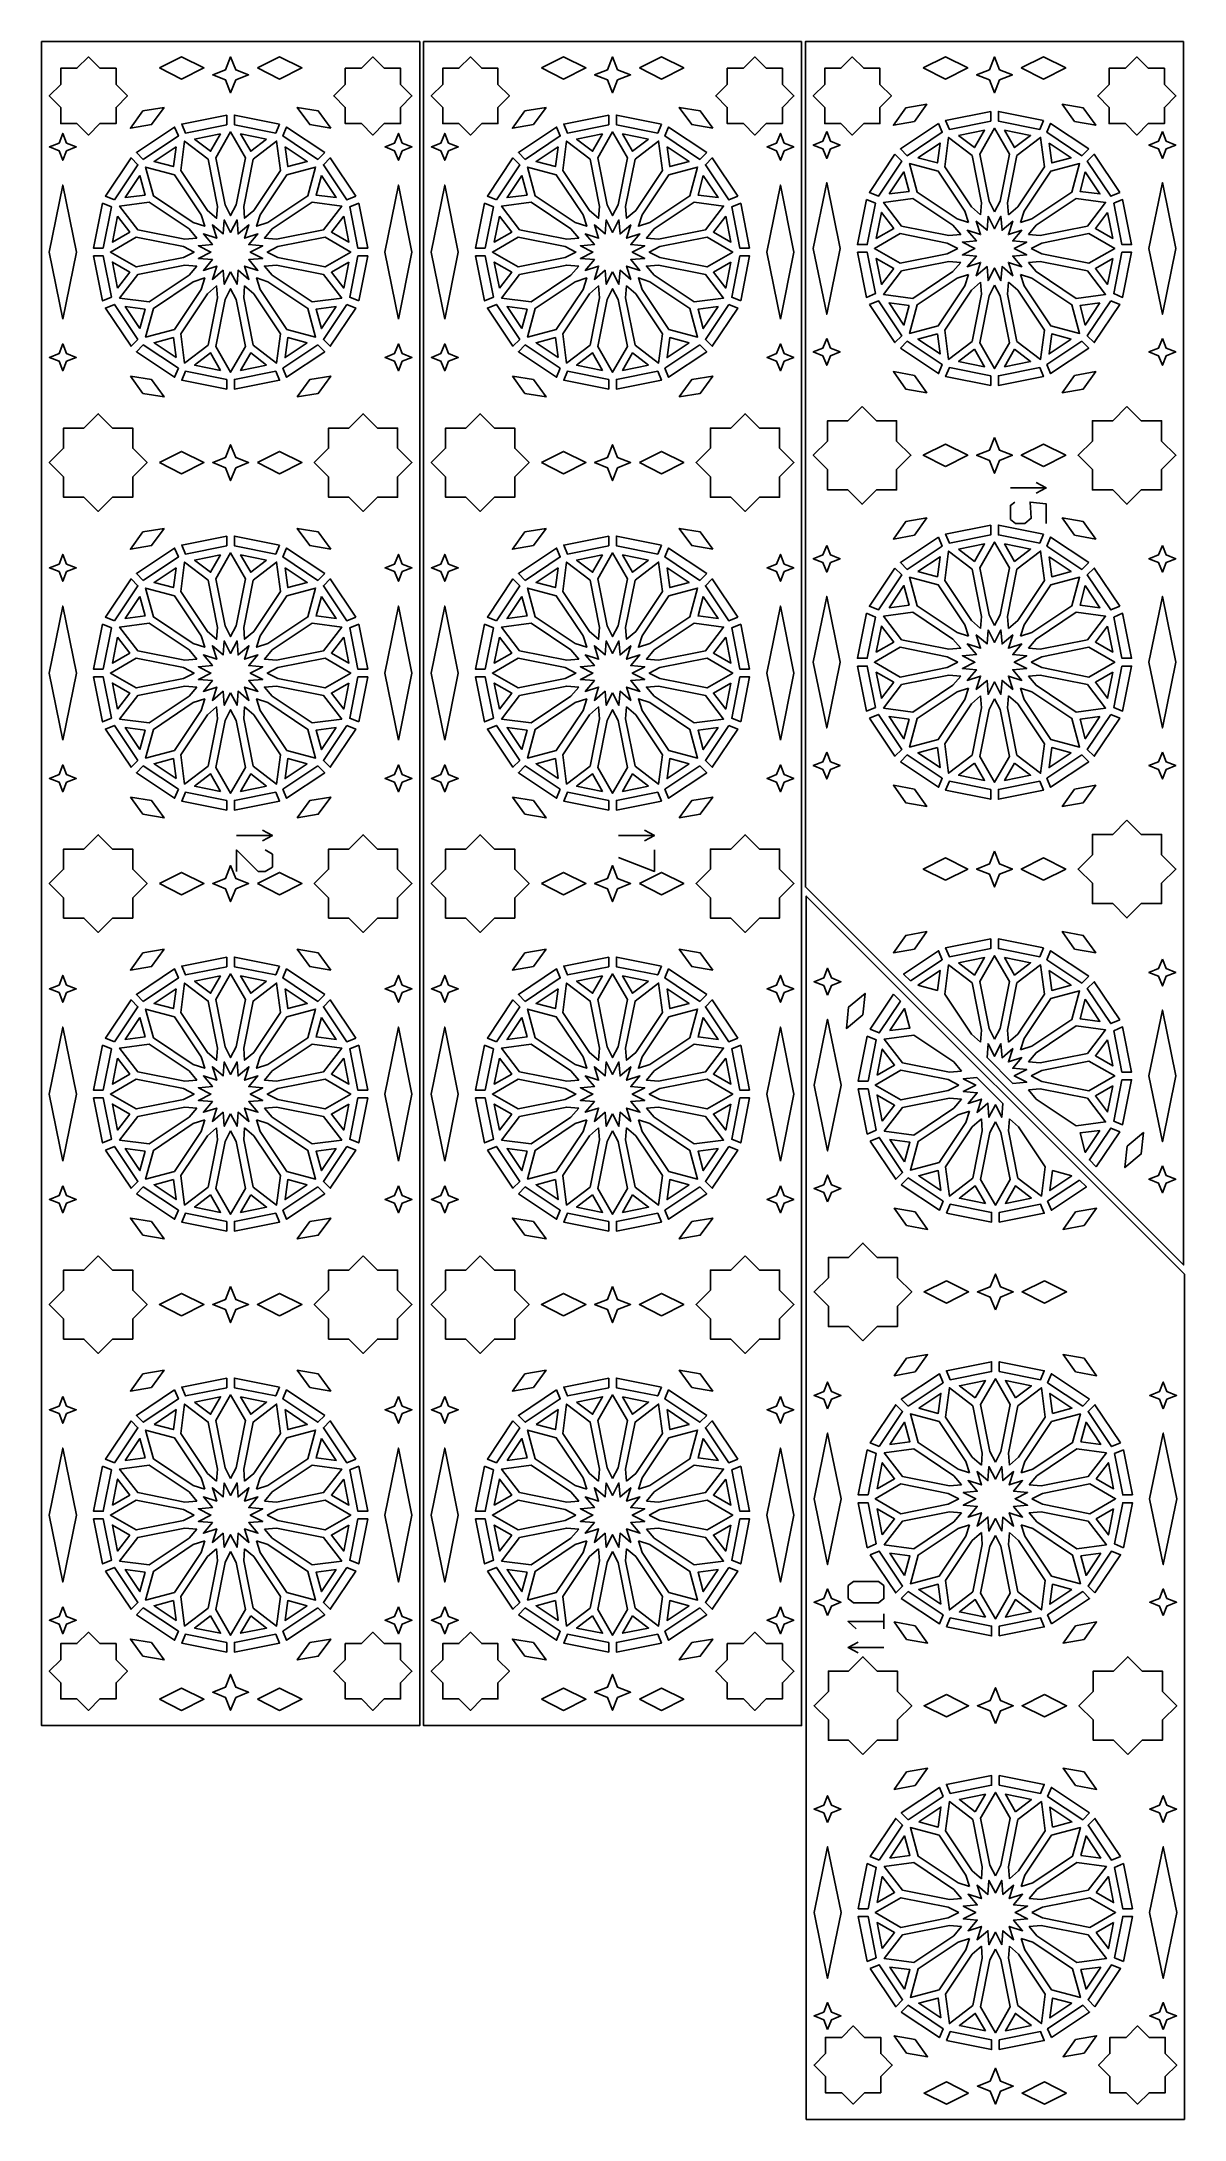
# Model space of a CAD drawing. Header units: millimetres. Extents: x 5 to 1154, y 346 to 2435.
import ezdxf

# ---------------------------------------------------------------- set-up
doc = ezdxf.new("R2010")
doc.units = ezdxf.units.MM
doc.layers.add('CUT', color=1, linetype='CONTINUOUS')
doc.layers.add('ENGRAVE', color=5, linetype='CONTINUOUS')

msp = doc.modelspace()

# ---------------------------------------------------------------- linework, layer by layer
at = {"layer": 'CUT'}
for points in [[(385.16, 2434.99), (385.16, 741.507), (5.01, 741.507), (5.01, 2434.99)], [(769.16, 2434.99), (769.16, 741.507), (389.01, 741.507), (389.01, 2434.99)], [(1153.16, 2434.99), (1153.16, 1204.734), (773.01, 1584.884), (773.01, 2434.99)], [(63.592, 2352.533), (79.867, 2352.533), (79.867, 2368.808), (91.376, 2380.317), (79.867, 2391.825), (79.867, 2408.1), (63.592, 2408.1), (52.083, 2419.609), (40.575, 2408.1), (24.3, 2408.1), (24.3, 2391.825), (12.791, 2380.317), (24.3, 2368.808), (24.3, 2352.533), (40.575, 2352.533), (52.083, 2341.024)], [(123.479, 2408.452), (145.837, 2397.273), (168.195, 2408.452), (145.837, 2419.631)], [(200.186, 2396.374), (213.121, 2401.475), (200.186, 2406.576), (195.085, 2419.511), (189.984, 2406.576), (177.049, 2401.475), (189.984, 2396.374), (195.085, 2383.439)], [(221.975, 2408.452), (244.333, 2397.273), (266.691, 2408.452), (244.333, 2419.631)], [(349.595, 2352.533), (365.87, 2352.533), (365.87, 2368.808), (377.379, 2380.317), (365.87, 2391.825), (365.87, 2408.1), (349.595, 2408.1), (338.087, 2419.609), (326.578, 2408.1), (310.303, 2408.1), (310.303, 2391.825), (298.794, 2380.317), (310.303, 2368.808), (310.303, 2352.533), (326.578, 2352.533), (338.087, 2341.024)], [(447.592, 2352.533), (463.867, 2352.533), (463.867, 2368.808), (475.376, 2380.317), (463.867, 2391.825), (463.867, 2408.1), (447.592, 2408.1), (436.083, 2419.609), (424.575, 2408.1), (408.3, 2408.1), (408.3, 2391.825), (396.791, 2380.317), (408.3, 2368.808), (408.3, 2352.533), (424.575, 2352.533), (436.083, 2341.024)], [(507.479, 2408.452), (529.837, 2397.273), (552.195, 2408.452), (529.837, 2419.631)], [(584.186, 2396.374), (597.121, 2401.475), (584.186, 2406.576), (579.085, 2419.511), (573.984, 2406.576), (561.049, 2401.475), (573.984, 2396.374), (579.085, 2383.439)], [(605.975, 2408.452), (628.333, 2397.273), (650.691, 2408.452), (628.333, 2419.631)], [(733.595, 2352.533), (749.87, 2352.533), (749.87, 2368.808), (761.379, 2380.317), (749.87, 2391.825), (749.87, 2408.1), (733.595, 2408.1), (722.087, 2419.609), (710.578, 2408.1), (694.303, 2408.1), (694.303, 2391.825), (682.794, 2380.317), (694.303, 2368.808), (694.303, 2352.533), (710.578, 2352.533), (722.087, 2341.024)], [(831.592, 2352.533), (847.867, 2352.533), (847.867, 2368.808), (859.376, 2380.317), (847.867, 2391.825), (847.867, 2408.1), (831.592, 2408.1), (820.083, 2419.609), (808.575, 2408.1), (792.3, 2408.1), (792.3, 2391.825), (780.791, 2380.317), (792.3, 2368.808), (792.3, 2352.533), (808.575, 2352.533), (820.083, 2341.024)], [(891.479, 2408.452), (913.837, 2397.273), (936.195, 2408.452), (913.837, 2419.631)], [(968.186, 2396.374), (981.121, 2401.475), (968.186, 2406.576), (963.085, 2419.511), (957.984, 2406.576), (945.049, 2401.475), (957.984, 2396.374), (963.085, 2383.439)], [(989.975, 2408.452), (1012.333, 2397.273), (1034.691, 2408.452), (1012.333, 2419.631)], [(1117.595, 2352.533), (1133.87, 2352.533), (1133.87, 2368.808), (1145.379, 2380.317), (1133.87, 2391.825), (1133.87, 2408.1), (1117.595, 2408.1), (1106.087, 2419.609), (1094.578, 2408.1), (1078.303, 2408.1), (1078.303, 2391.825), (1066.794, 2380.317), (1078.303, 2368.808), (1078.303, 2352.533), (1094.578, 2352.533), (1106.087, 2341.024)], [(128.143, 2368.823), (106.978, 2365.255), (94.381, 2347.875), (115.547, 2351.443)], [(295.789, 2347.875), (283.192, 2365.255), (262.027, 2368.823), (274.623, 2351.443)], [(512.143, 2368.823), (490.978, 2365.255), (478.381, 2347.875), (499.547, 2351.443)], [(679.789, 2347.875), (667.192, 2365.255), (646.027, 2368.823), (658.623, 2351.443)], [(882.542, 2354.481), (895.001, 2371.958), (873.864, 2368.224), (861.405, 2350.747)], [(959.21, 2364.692), (913.94, 2355.687), (917.668, 2346.688), (959.21, 2354.951)], [(1012.23, 2355.687), (966.96, 2364.692), (966.96, 2354.951), (1008.502, 2346.688)], [(1043.628, 2354.481), (1064.765, 2350.747), (1052.306, 2368.224), (1031.169, 2371.958)], [(30.176, 2325.27), (39.841, 2329.082), (30.176, 2332.893), (26.365, 2342.558), (22.554, 2332.893), (12.889, 2329.082), (22.554, 2325.27), (26.365, 2315.606)], [(107.29, 2316.524), (142.508, 2340.055), (138.78, 2349.055), (100.403, 2323.411)], [(191.21, 2361.025), (145.94, 2352.02), (149.668, 2343.021), (191.21, 2351.285)], [(185.023, 2342.152), (158.879, 2336.952), (174.916, 2324.646)], [(200.59, 2270.788), (210.023, 2318.207), (195.085, 2344.08), (180.147, 2318.207), (189.58, 2270.788), (195.085, 2260.042)], [(244.23, 2352.02), (198.96, 2361.025), (198.96, 2351.285), (240.502, 2343.021)], [(231.291, 2336.952), (205.147, 2342.152), (215.254, 2324.646)], [(289.767, 2323.411), (251.39, 2349.055), (247.662, 2340.055), (282.88, 2316.524)], [(367.616, 2325.27), (377.281, 2329.082), (367.616, 2332.893), (363.805, 2342.558), (359.994, 2332.893), (350.329, 2329.082), (359.994, 2325.27), (363.805, 2315.606)], [(414.176, 2325.27), (423.841, 2329.082), (414.176, 2332.893), (410.365, 2342.558), (406.554, 2332.893), (396.889, 2329.082), (406.554, 2325.27), (410.365, 2315.606)], [(491.29, 2316.524), (526.508, 2340.055), (522.78, 2349.055), (484.403, 2323.411)], [(575.21, 2361.025), (529.94, 2352.02), (533.668, 2343.021), (575.21, 2351.285)], [(569.023, 2342.152), (542.879, 2336.952), (558.916, 2324.646)], [(584.59, 2270.788), (594.023, 2318.207), (579.085, 2344.08), (564.147, 2318.207), (573.58, 2270.788), (579.085, 2260.042)], [(628.23, 2352.02), (582.96, 2361.025), (582.96, 2351.285), (624.502, 2343.021)], [(615.291, 2336.952), (589.147, 2342.152), (599.254, 2324.646)], [(673.767, 2323.411), (635.39, 2349.055), (631.662, 2340.055), (666.88, 2316.524)], [(751.616, 2325.27), (761.281, 2329.082), (751.616, 2332.893), (747.805, 2342.558), (743.994, 2332.893), (734.329, 2329.082), (743.994, 2325.27), (747.805, 2315.606)], [(794.365, 2344.391), (790.554, 2334.726), (780.889, 2330.915), (790.554, 2327.104), (794.365, 2317.439), (798.176, 2327.104), (807.841, 2330.915), (798.176, 2334.726)], [(906.78, 2352.721), (868.403, 2327.077), (875.29, 2320.191), (910.508, 2343.722)], [(926.879, 2340.618), (942.916, 2328.313), (953.023, 2345.818)], [(963.085, 2263.708), (968.59, 2274.454), (978.023, 2321.874), (963.085, 2347.746), (948.147, 2321.874), (957.58, 2274.454)], [(973.147, 2345.818), (983.254, 2328.313), (999.291, 2340.618)], [(1057.767, 2327.077), (1019.39, 2352.721), (1015.662, 2343.722), (1050.88, 2320.191)], [(1131.805, 2344.391), (1127.994, 2334.726), (1118.329, 2330.915), (1127.994, 2327.104), (1131.805, 2317.439), (1135.616, 2327.104), (1145.281, 2330.915), (1135.616, 2334.726)], [(140.287, 2329.25), (118.122, 2314.441), (137.648, 2309.209)], [(181.978, 2269.276), (172.546, 2316.695), (148.844, 2334.881), (144.945, 2305.262), (171.807, 2265.062), (181.005, 2257.241)], [(218.363, 2265.062), (245.225, 2305.262), (241.326, 2334.881), (217.624, 2316.695), (208.192, 2269.276), (209.165, 2257.241)], [(249.883, 2329.25), (252.522, 2309.209), (272.048, 2314.441)], [(524.287, 2329.25), (502.122, 2314.441), (521.648, 2309.209)], [(565.978, 2269.276), (556.546, 2316.695), (532.844, 2334.881), (528.945, 2305.262), (555.807, 2265.062), (565.005, 2257.241)], [(602.363, 2265.062), (629.225, 2305.262), (625.326, 2334.881), (601.624, 2316.695), (592.192, 2269.276), (593.165, 2257.241)], [(633.883, 2329.25), (636.522, 2309.209), (656.048, 2314.441)], [(862.923, 2321.597), (837.279, 2283.22), (846.278, 2279.492), (869.809, 2314.71)], [(886.122, 2318.108), (905.648, 2312.876), (908.287, 2332.917)], [(949.005, 2260.908), (949.978, 2272.943), (940.546, 2320.362), (916.844, 2338.548), (912.945, 2308.929), (939.807, 2268.728)], [(977.165, 2260.908), (986.363, 2268.728), (1013.225, 2308.929), (1009.326, 2338.548), (985.624, 2320.362), (976.192, 2272.943)], [(1017.883, 2332.917), (1020.522, 2312.876), (1040.048, 2318.108)], [(1088.891, 2283.22), (1063.247, 2321.597), (1056.361, 2314.71), (1079.892, 2279.492)], [(78.278, 2275.826), (101.809, 2311.043), (94.923, 2317.931), (69.279, 2279.553)], [(103.892, 2300.211), (89.083, 2278.047), (109.124, 2280.685)], [(165.363, 2260.756), (138.501, 2300.957), (109.644, 2308.689), (117.376, 2279.832), (157.577, 2252.971), (169.068, 2249.265)], [(232.593, 2252.971), (272.794, 2279.832), (280.526, 2308.689), (251.669, 2300.957), (224.807, 2260.756), (221.102, 2249.265)], [(286.278, 2300.211), (281.046, 2280.685), (301.087, 2278.047)], [(320.891, 2279.553), (295.247, 2317.931), (288.361, 2311.043), (311.892, 2275.826)], [(462.278, 2275.826), (485.809, 2311.043), (478.923, 2317.931), (453.279, 2279.553)], [(487.892, 2300.211), (473.083, 2278.047), (493.124, 2280.685)], [(549.363, 2260.756), (522.501, 2300.957), (493.644, 2308.689), (501.376, 2279.832), (541.577, 2252.971), (553.068, 2249.265)], [(616.593, 2252.971), (656.794, 2279.832), (664.526, 2308.689), (635.669, 2300.957), (608.807, 2260.756), (605.102, 2249.265)], [(670.278, 2300.211), (665.046, 2280.685), (685.087, 2278.047)], [(704.891, 2279.553), (679.247, 2317.931), (672.361, 2311.043), (695.892, 2275.826)], [(857.083, 2281.713), (877.124, 2284.352), (871.892, 2303.878)], [(937.068, 2252.932), (933.363, 2264.423), (906.501, 2304.624), (877.644, 2312.356), (885.376, 2283.499), (925.577, 2256.637)], [(989.102, 2252.932), (1000.593, 2256.637), (1040.794, 2283.499), (1048.526, 2312.356), (1019.669, 2304.624), (992.807, 2264.423)], [(1054.278, 2303.878), (1049.046, 2284.352), (1069.087, 2281.713)], [(26.365, 2155.894), (39.968, 2223.248), (26.365, 2290.603), (12.762, 2223.248)], [(363.805, 2155.894), (377.408, 2223.248), (363.805, 2290.603), (350.202, 2223.248)], [(410.365, 2155.894), (423.968, 2223.248), (410.365, 2290.603), (396.762, 2223.248)], [(747.805, 2155.894), (761.408, 2223.248), (747.805, 2290.603), (734.202, 2223.248)], [(780.762, 2226.915), (794.365, 2160.728), (807.968, 2226.915), (794.365, 2293.102)], [(1118.202, 2226.915), (1131.805, 2160.728), (1145.408, 2226.915), (1131.805, 2293.102)], [(67.049, 2227.123), (75.312, 2268.665), (66.313, 2272.393), (57.308, 2227.123)], [(81.382, 2259.455), (76.182, 2233.311), (93.687, 2243.417)], [(153.272, 2246.527), (113.071, 2273.388), (83.452, 2269.489), (101.638, 2245.787), (149.057, 2236.355), (161.092, 2237.329)], [(241.113, 2236.355), (288.532, 2245.787), (306.718, 2269.489), (277.099, 2273.388), (236.898, 2246.527), (229.078, 2237.329)], [(308.788, 2259.455), (296.483, 2243.417), (313.988, 2233.311)], [(332.862, 2227.123), (323.857, 2272.393), (314.858, 2268.665), (323.121, 2227.123)], [(451.049, 2227.123), (459.312, 2268.665), (450.313, 2272.393), (441.308, 2227.123)], [(465.382, 2259.455), (460.182, 2233.311), (477.687, 2243.417)], [(537.272, 2246.527), (497.071, 2273.388), (467.452, 2269.489), (485.638, 2245.787), (533.057, 2236.355), (545.092, 2237.329)], [(625.113, 2236.355), (672.532, 2245.787), (690.718, 2269.489), (661.099, 2273.388), (620.898, 2246.527), (613.078, 2237.329)], [(692.788, 2259.455), (680.483, 2243.417), (697.988, 2233.311)], [(716.862, 2227.123), (707.857, 2272.393), (698.858, 2268.665), (707.121, 2227.123)], [(834.313, 2276.06), (825.308, 2230.79), (835.049, 2230.79), (843.312, 2272.332)], [(844.182, 2236.977), (861.687, 2247.084), (849.382, 2263.121)], [(921.272, 2250.193), (881.071, 2277.055), (851.452, 2273.156), (869.638, 2249.454), (917.057, 2240.022), (929.092, 2240.995)], [(956.647, 2259.276), (955.509, 2245.205), (944.753, 2254.35), (949.086, 2240.914), (935.65, 2245.247), (944.795, 2234.491), (930.724, 2233.353), (943.287, 2226.915), (930.724, 2220.477), (944.795, 2219.339), (935.65, 2208.583), (949.086, 2212.916), (944.753, 2199.48), (955.509, 2208.625), (956.647, 2194.554), (963.085, 2207.117), (969.523, 2194.554), (970.661, 2208.625), (981.417, 2199.48), (977.084, 2212.916), (990.52, 2208.583), (981.375, 2219.339), (995.446, 2220.477), (982.883, 2226.915), (995.446, 2233.353), (981.375, 2234.491), (990.52, 2245.247), (977.084, 2240.914), (981.417, 2254.35), (970.661, 2245.205), (969.523, 2259.276), (963.085, 2246.713)], [(997.078, 2240.995), (1009.113, 2240.022), (1056.532, 2249.454), (1074.718, 2273.156), (1045.099, 2277.055), (1004.898, 2250.193)], [(1076.788, 2263.121), (1064.483, 2247.084), (1081.988, 2236.977)], [(1082.858, 2272.332), (1091.121, 2230.79), (1100.862, 2230.79), (1091.857, 2276.06)], [(147.546, 2228.753), (100.126, 2238.186), (74.254, 2223.248), (100.126, 2208.311), (147.546, 2217.744), (158.292, 2223.248)], [(195.085, 2203.45), (201.523, 2190.887), (202.661, 2204.958), (213.417, 2195.814), (209.084, 2209.249), (222.52, 2204.917), (213.375, 2215.672), (227.446, 2216.811), (214.883, 2223.248), (227.446, 2229.686), (213.375, 2230.824), (222.52, 2241.58), (209.084, 2237.247), (213.417, 2250.683), (202.661, 2241.539), (201.523, 2255.61), (195.085, 2243.046), (188.647, 2255.61), (187.509, 2241.539), (176.753, 2250.683), (181.086, 2237.247), (167.65, 2241.58), (176.795, 2230.824), (162.724, 2229.686), (175.287, 2223.248), (162.724, 2216.811), (176.795, 2215.672), (167.65, 2204.917), (181.086, 2209.249), (176.753, 2195.814), (187.509, 2204.958), (188.647, 2190.887)], [(242.624, 2217.744), (290.044, 2208.311), (315.916, 2223.248), (290.044, 2238.186), (242.624, 2228.753), (231.878, 2223.248)], [(531.546, 2228.753), (484.126, 2238.186), (458.254, 2223.248), (484.126, 2208.311), (531.546, 2217.744), (542.292, 2223.248)], [(579.085, 2203.45), (585.523, 2190.887), (586.661, 2204.958), (597.417, 2195.814), (593.084, 2209.249), (606.52, 2204.917), (597.375, 2215.672), (611.446, 2216.811), (598.883, 2223.248), (611.446, 2229.686), (597.375, 2230.824), (606.52, 2241.58), (593.084, 2237.247), (597.417, 2250.683), (586.661, 2241.539), (585.523, 2255.61), (579.085, 2243.046), (572.647, 2255.61), (571.509, 2241.539), (560.753, 2250.683), (565.086, 2237.247), (551.65, 2241.58), (560.795, 2230.824), (546.724, 2229.686), (559.287, 2223.248), (546.724, 2216.811), (560.795, 2215.672), (551.65, 2204.917), (565.086, 2209.249), (560.753, 2195.814), (571.509, 2204.958), (572.647, 2190.887)], [(626.624, 2217.744), (674.044, 2208.311), (699.916, 2223.248), (674.044, 2238.186), (626.624, 2228.753), (615.878, 2223.248)], [(926.292, 2226.915), (915.546, 2232.42), (868.126, 2241.853), (842.254, 2226.915), (868.126, 2211.977), (915.546, 2221.41)], [(999.878, 2226.915), (1010.624, 2221.41), (1058.044, 2211.977), (1083.916, 2226.915), (1058.044, 2241.853), (1010.624, 2232.42)], [(75.312, 2177.831), (67.049, 2219.373), (57.308, 2219.373), (66.313, 2174.103)], [(323.857, 2174.103), (332.862, 2219.373), (323.121, 2219.373), (314.858, 2177.831)], [(459.312, 2177.831), (451.049, 2219.373), (441.308, 2219.373), (450.313, 2174.103)], [(707.857, 2174.103), (716.862, 2219.373), (707.121, 2219.373), (698.858, 2177.831)], [(825.308, 2223.04), (834.313, 2177.77), (843.312, 2181.498), (835.049, 2223.04)], [(861.687, 2206.746), (844.182, 2216.853), (849.382, 2190.709)], [(1081.988, 2216.853), (1064.483, 2206.746), (1076.788, 2190.709)], [(1091.121, 2223.04), (1082.858, 2181.498), (1091.857, 2177.77), (1100.862, 2223.04)], [(81.382, 2187.042), (93.687, 2203.079), (76.182, 2213.186)], [(161.092, 2209.168), (149.057, 2210.142), (101.638, 2200.71), (83.452, 2177.008), (113.071, 2173.109), (153.272, 2199.97)], [(157.577, 2193.526), (117.376, 2166.664), (109.644, 2137.808), (138.501, 2145.54), (165.363, 2185.74), (169.068, 2197.231)], [(224.807, 2185.74), (251.669, 2145.54), (280.526, 2137.808), (272.794, 2166.664), (232.593, 2193.526), (221.102, 2197.231)], [(236.898, 2199.97), (277.099, 2173.109), (306.718, 2177.008), (288.532, 2200.71), (241.113, 2210.142), (229.078, 2209.168)], [(313.988, 2213.186), (296.483, 2203.079), (308.788, 2187.042)], [(465.382, 2187.042), (477.687, 2203.079), (460.182, 2213.186)], [(545.092, 2209.168), (533.057, 2210.142), (485.638, 2200.71), (467.452, 2177.008), (497.071, 2173.109), (537.272, 2199.97)], [(541.577, 2193.526), (501.376, 2166.664), (493.644, 2137.808), (522.501, 2145.54), (549.363, 2185.74), (553.068, 2197.231)], [(608.807, 2185.74), (635.669, 2145.54), (664.526, 2137.808), (656.794, 2166.664), (616.593, 2193.526), (605.102, 2197.231)], [(620.898, 2199.97), (661.099, 2173.109), (690.718, 2177.008), (672.532, 2200.71), (625.113, 2210.142), (613.078, 2209.168)], [(697.988, 2213.186), (680.483, 2203.079), (692.788, 2187.042)], [(929.092, 2212.835), (917.057, 2213.808), (869.638, 2204.376), (851.452, 2180.674), (881.071, 2176.775), (921.272, 2203.637)], [(937.068, 2200.898), (925.577, 2197.193), (885.376, 2170.331), (877.644, 2141.474), (906.501, 2149.206), (933.363, 2189.407)], [(989.102, 2200.898), (992.807, 2189.407), (1019.669, 2149.206), (1048.526, 2141.474), (1040.794, 2170.331), (1000.593, 2197.193)], [(997.078, 2212.835), (1004.898, 2203.637), (1045.099, 2176.775), (1074.718, 2180.674), (1056.532, 2204.376), (1009.113, 2213.808)], [(171.807, 2181.435), (144.945, 2141.234), (148.844, 2111.615), (172.546, 2129.801), (181.978, 2177.221), (181.005, 2189.255)], [(189.58, 2175.709), (180.147, 2128.29), (195.085, 2102.417), (210.023, 2128.29), (200.59, 2175.709), (195.085, 2186.455)], [(208.192, 2177.221), (217.624, 2129.801), (241.326, 2111.615), (245.225, 2141.234), (218.363, 2181.435), (209.165, 2189.255)], [(555.807, 2181.435), (528.945, 2141.234), (532.844, 2111.615), (556.546, 2129.801), (565.978, 2177.221), (565.005, 2189.255)], [(573.58, 2175.709), (564.147, 2128.29), (579.085, 2102.417), (594.023, 2128.29), (584.59, 2175.709), (579.085, 2186.455)], [(592.192, 2177.221), (601.624, 2129.801), (625.326, 2111.615), (629.225, 2141.234), (602.363, 2181.435), (593.165, 2189.255)], [(837.279, 2170.61), (862.923, 2132.233), (869.809, 2139.12), (846.278, 2174.338)], [(949.005, 2192.922), (939.807, 2185.102), (912.945, 2144.901), (916.844, 2115.282), (940.546, 2133.468), (949.978, 2180.887)], [(963.085, 2190.122), (957.58, 2179.376), (948.147, 2131.956), (963.085, 2106.084), (978.023, 2131.956), (968.59, 2179.376)], [(977.165, 2192.922), (976.192, 2180.887), (985.624, 2133.468), (1009.326, 2115.282), (1013.225, 2144.901), (986.363, 2185.102)], [(1079.892, 2174.338), (1056.361, 2139.12), (1063.247, 2132.233), (1088.891, 2170.61)], [(101.809, 2135.454), (78.278, 2170.671), (69.279, 2166.944), (94.923, 2128.566)], [(103.892, 2146.286), (109.124, 2165.812), (89.083, 2168.45)], [(301.087, 2168.45), (281.046, 2165.812), (286.278, 2146.286)], [(311.892, 2170.671), (288.361, 2135.454), (295.247, 2128.566), (320.891, 2166.944)], [(485.809, 2135.454), (462.278, 2170.671), (453.279, 2166.944), (478.923, 2128.566)], [(487.892, 2146.286), (493.124, 2165.812), (473.083, 2168.45)], [(685.087, 2168.45), (665.046, 2165.812), (670.278, 2146.286)], [(695.892, 2170.671), (672.361, 2135.454), (679.247, 2128.566), (704.891, 2166.944)], [(877.124, 2169.478), (857.083, 2172.117), (871.892, 2149.952)], [(1069.087, 2172.117), (1049.046, 2169.478), (1054.278, 2149.952)], [(140.287, 2117.246), (137.648, 2137.287), (118.122, 2132.056)], [(272.048, 2132.056), (252.522, 2137.287), (249.883, 2117.246)], [(524.287, 2117.246), (521.648, 2137.287), (502.122, 2132.056)], [(656.048, 2132.056), (636.522, 2137.287), (633.883, 2117.246)], [(794.365, 2136.391), (790.554, 2126.726), (780.889, 2122.915), (790.554, 2119.104), (794.365, 2109.439), (798.176, 2119.104), (807.841, 2122.915), (798.176, 2126.726)], [(868.403, 2126.753), (906.78, 2101.109), (910.508, 2110.108), (875.29, 2133.639)], [(905.648, 2140.954), (886.122, 2135.722), (908.287, 2120.913)], [(1050.88, 2133.639), (1015.662, 2110.108), (1019.39, 2101.109), (1057.767, 2126.753)], [(1040.048, 2135.722), (1020.522, 2140.954), (1017.883, 2120.913)], [(1131.805, 2136.391), (1127.994, 2126.726), (1118.329, 2122.915), (1127.994, 2119.104), (1131.805, 2109.439), (1135.616, 2119.104), (1145.281, 2122.915), (1135.616, 2126.726)], [(30.176, 2113.604), (39.841, 2117.415), (30.176, 2121.226), (26.365, 2130.891), (22.554, 2121.226), (12.889, 2117.415), (22.554, 2113.604), (26.365, 2103.939)], [(142.508, 2106.442), (107.29, 2129.973), (100.403, 2123.086), (138.78, 2097.442)], [(185.023, 2104.345), (174.916, 2121.851), (158.879, 2109.545)], [(231.291, 2109.545), (215.254, 2121.851), (205.147, 2104.345)], [(282.88, 2129.973), (247.662, 2106.442), (251.39, 2097.442), (289.767, 2123.086)], [(367.616, 2113.604), (377.281, 2117.415), (367.616, 2121.226), (363.805, 2130.891), (359.994, 2121.226), (350.329, 2117.415), (359.994, 2113.604), (363.805, 2103.939)], [(414.176, 2113.604), (423.841, 2117.415), (414.176, 2121.226), (410.365, 2130.891), (406.554, 2121.226), (396.889, 2117.415), (406.554, 2113.604), (410.365, 2103.939)], [(526.508, 2106.442), (491.29, 2129.973), (484.403, 2123.086), (522.78, 2097.442)], [(569.023, 2104.345), (558.916, 2121.851), (542.879, 2109.545)], [(615.291, 2109.545), (599.254, 2121.851), (589.147, 2104.345)], [(666.88, 2129.973), (631.662, 2106.442), (635.39, 2097.442), (673.767, 2123.086)], [(751.616, 2113.604), (761.281, 2117.415), (751.616, 2121.226), (747.805, 2130.891), (743.994, 2121.226), (734.329, 2117.415), (743.994, 2113.604), (747.805, 2103.939)], [(942.916, 2125.517), (926.879, 2113.212), (953.023, 2108.012)], [(983.254, 2125.517), (973.147, 2108.012), (999.291, 2113.212)], [(94.381, 2098.622), (106.978, 2081.242), (128.143, 2077.674), (115.547, 2095.053)], [(191.21, 2095.212), (149.668, 2103.475), (145.94, 2094.477), (191.21, 2085.471)], [(240.502, 2103.475), (198.96, 2095.212), (198.96, 2085.471), (244.23, 2094.477)], [(262.027, 2077.674), (283.192, 2081.242), (295.789, 2098.622), (274.623, 2095.053)], [(478.381, 2098.622), (490.978, 2081.242), (512.143, 2077.674), (499.547, 2095.053)], [(575.21, 2095.212), (533.668, 2103.475), (529.94, 2094.477), (575.21, 2085.471)], [(624.502, 2103.475), (582.96, 2095.212), (582.96, 2085.471), (628.23, 2094.477)], [(646.027, 2077.674), (667.192, 2081.242), (679.789, 2098.622), (658.623, 2095.053)], [(882.542, 2099.349), (861.405, 2103.083), (873.864, 2085.606), (895.001, 2081.872)], [(959.21, 2098.879), (917.668, 2107.142), (913.94, 2098.143), (959.21, 2089.138)], [(1008.502, 2107.142), (966.96, 2098.879), (966.96, 2089.138), (1012.23, 2098.143)], [(1043.628, 2099.349), (1031.169, 2081.872), (1052.306, 2085.606), (1064.765, 2103.083)], [(76.326, 1976.833), (96.682, 1976.833), (96.682, 1997.188), (111.075, 2011.582), (96.682, 2025.975), (96.682, 2046.33), (76.326, 2046.33), (61.933, 2060.724), (47.54, 2046.33), (27.184, 2046.33), (27.184, 2025.975), (12.791, 2011.582), (27.184, 1997.188), (27.184, 1976.833), (47.54, 1976.833), (61.933, 1962.44)], [(342.63, 1976.833), (362.986, 1976.833), (362.986, 1997.188), (377.379, 2011.582), (362.986, 2025.975), (362.986, 2046.33), (342.63, 2046.33), (328.237, 2060.724), (313.844, 2046.33), (293.488, 2046.33), (293.488, 2025.975), (279.095, 2011.582), (293.488, 1997.188), (293.488, 1976.833), (313.844, 1976.833), (328.237, 1962.44)], [(460.326, 1976.833), (480.682, 1976.833), (480.682, 1997.188), (495.075, 2011.582), (480.682, 2025.975), (480.682, 2046.33), (460.326, 2046.33), (445.933, 2060.724), (431.54, 2046.33), (411.184, 2046.33), (411.184, 2025.975), (396.791, 2011.582), (411.184, 1997.188), (411.184, 1976.833), (431.54, 1976.833), (445.933, 1962.44)], [(726.63, 1976.833), (746.986, 1976.833), (746.986, 1997.188), (761.379, 2011.582), (746.986, 2025.975), (746.986, 2046.33), (726.63, 2046.33), (712.237, 2060.724), (697.844, 2046.33), (677.488, 2046.33), (677.488, 2025.975), (663.095, 2011.582), (677.488, 1997.188), (677.488, 1976.833), (697.844, 1976.833), (712.237, 1962.44)], [(829.933, 2068.057), (815.54, 2053.664), (795.184, 2053.664), (795.184, 2033.308), (780.791, 2018.915), (795.184, 2004.522), (795.184, 1984.166), (815.54, 1984.166), (829.933, 1969.773), (844.326, 1984.166), (864.682, 1984.166), (864.682, 2004.522), (879.075, 2018.915), (864.682, 2033.308), (864.682, 2053.664), (844.326, 2053.664)], [(1096.237, 2068.057), (1081.844, 2053.664), (1061.488, 2053.664), (1061.488, 2033.308), (1047.095, 2018.915), (1061.488, 2004.522), (1061.488, 1984.166), (1081.844, 1984.166), (1096.237, 1969.773), (1110.63, 1984.166), (1130.986, 1984.166), (1130.986, 2004.522), (1145.379, 2018.915), (1130.986, 2033.308), (1130.986, 2053.664), (1110.63, 2053.664)], [(200.186, 2006.481), (213.121, 2011.582), (200.186, 2016.683), (195.085, 2029.618), (189.984, 2016.683), (177.049, 2011.582), (189.984, 2006.481), (195.085, 1993.546)], [(584.186, 2006.481), (597.121, 2011.582), (584.186, 2016.683), (579.085, 2029.618), (573.984, 2016.683), (561.049, 2011.582), (573.984, 2006.481), (579.085, 1993.546)], [(913.837, 2007.736), (936.195, 2018.915), (913.837, 2030.094), (891.479, 2018.915)], [(963.085, 2036.951), (957.984, 2024.016), (945.049, 2018.915), (957.984, 2013.814), (963.085, 2000.879), (968.186, 2013.814), (981.121, 2018.915), (968.186, 2024.016)], [(1012.333, 2007.736), (1034.691, 2018.915), (1012.333, 2030.094), (989.975, 2018.915)], [(123.479, 2011.582), (145.837, 2000.402), (168.195, 2011.582), (145.837, 2022.761)], [(221.975, 2011.582), (244.333, 2000.402), (266.691, 2011.582), (244.333, 2022.761)], [(507.479, 2011.582), (529.837, 2000.402), (552.195, 2011.582), (529.837, 2022.761)], [(605.975, 2011.582), (628.333, 2000.402), (650.691, 2011.582), (628.333, 2022.761)], [(128.143, 1945.49), (106.978, 1941.921), (94.381, 1924.542), (115.547, 1928.11)], [(295.789, 1924.542), (283.192, 1941.921), (262.027, 1945.49), (274.623, 1928.11)], [(512.143, 1945.49), (490.978, 1941.921), (478.381, 1924.542), (499.547, 1928.11)], [(679.789, 1924.542), (667.192, 1941.921), (646.027, 1945.49), (658.623, 1928.11)], [(882.542, 1938.481), (895.001, 1955.958), (873.864, 1952.224), (861.405, 1934.747)], [(959.21, 1948.692), (913.94, 1939.687), (917.668, 1930.688), (959.21, 1938.951)], [(1012.23, 1939.687), (966.96, 1948.692), (966.96, 1938.951), (1008.502, 1930.688)], [(1043.628, 1938.481), (1064.765, 1934.747), (1052.306, 1952.224), (1031.169, 1955.958)], [(107.29, 1893.191), (142.508, 1916.722), (138.78, 1925.721), (100.403, 1900.077)], [(191.21, 1937.692), (145.94, 1928.687), (149.668, 1919.688), (191.21, 1927.951)], [(244.23, 1928.687), (198.96, 1937.692), (198.96, 1927.951), (240.502, 1919.688)], [(289.767, 1900.077), (251.39, 1925.721), (247.662, 1916.722), (282.88, 1893.191)], [(491.29, 1893.191), (526.508, 1916.722), (522.78, 1925.721), (484.403, 1900.077)], [(575.21, 1937.692), (529.94, 1928.687), (533.668, 1919.688), (575.21, 1927.951)], [(628.23, 1928.687), (582.96, 1937.692), (582.96, 1927.951), (624.502, 1919.688)], [(673.767, 1900.077), (635.39, 1925.721), (631.662, 1916.722), (666.88, 1893.191)], [(794.365, 1928.391), (790.554, 1918.726), (780.889, 1914.915), (790.554, 1911.104), (794.365, 1901.439), (798.176, 1911.104), (807.841, 1914.915), (798.176, 1918.726)], [(906.78, 1936.721), (868.403, 1911.077), (875.29, 1904.191), (910.508, 1927.722)], [(949.005, 1844.908), (949.978, 1856.943), (940.546, 1904.362), (916.844, 1922.548), (912.945, 1892.929), (939.807, 1852.728)], [(926.879, 1924.618), (942.916, 1912.313), (953.023, 1929.818)], [(963.085, 1847.708), (968.59, 1858.454), (978.023, 1905.874), (963.085, 1931.746), (948.147, 1905.874), (957.58, 1858.454)], [(973.147, 1929.818), (983.254, 1912.313), (999.291, 1924.618)], [(977.165, 1844.908), (986.363, 1852.728), (1013.225, 1892.929), (1009.326, 1922.548), (985.624, 1904.362), (976.192, 1856.943)], [(1057.767, 1911.077), (1019.39, 1936.721), (1015.662, 1927.722), (1050.88, 1904.191)], [(1131.805, 1928.391), (1127.994, 1918.726), (1118.329, 1914.915), (1127.994, 1911.104), (1131.805, 1901.439), (1135.616, 1911.104), (1145.281, 1914.915), (1135.616, 1918.726)], [(30.176, 1901.937), (39.841, 1905.748), (30.176, 1909.56), (26.365, 1919.224), (22.554, 1909.56), (12.889, 1905.748), (22.554, 1901.937), (26.365, 1892.272)], [(140.287, 1905.917), (118.122, 1891.108), (137.648, 1885.876)], [(181.978, 1845.943), (172.546, 1893.362), (148.844, 1911.548), (144.945, 1881.929), (171.807, 1841.728), (181.005, 1833.908)], [(185.023, 1918.818), (158.879, 1913.618), (174.916, 1901.313)], [(200.59, 1847.454), (210.023, 1894.874), (195.085, 1920.746), (180.147, 1894.874), (189.58, 1847.454), (195.085, 1836.708)], [(231.291, 1913.618), (205.147, 1918.818), (215.254, 1901.313)], [(218.363, 1841.728), (245.225, 1881.929), (241.326, 1911.548), (217.624, 1893.362), (208.192, 1845.943), (209.165, 1833.908)], [(249.883, 1905.917), (252.522, 1885.876), (272.048, 1891.108)], [(367.616, 1901.937), (377.281, 1905.748), (367.616, 1909.56), (363.805, 1919.224), (359.994, 1909.56), (350.329, 1905.748), (359.994, 1901.937), (363.805, 1892.272)], [(414.176, 1901.937), (423.841, 1905.748), (414.176, 1909.56), (410.365, 1919.224), (406.554, 1909.56), (396.889, 1905.748), (406.554, 1901.937), (410.365, 1892.272)], [(524.287, 1905.917), (502.122, 1891.108), (521.648, 1885.876)], [(565.978, 1845.943), (556.546, 1893.362), (532.844, 1911.548), (528.945, 1881.929), (555.807, 1841.728), (565.005, 1833.908)], [(569.023, 1918.818), (542.879, 1913.618), (558.916, 1901.313)], [(584.59, 1847.454), (594.023, 1894.874), (579.085, 1920.746), (564.147, 1894.874), (573.58, 1847.454), (579.085, 1836.708)], [(615.291, 1913.618), (589.147, 1918.818), (599.254, 1901.313)], [(602.363, 1841.728), (629.225, 1881.929), (625.326, 1911.548), (601.624, 1893.362), (592.192, 1845.943), (593.165, 1833.908)], [(633.883, 1905.917), (636.522, 1885.876), (656.048, 1891.108)], [(751.616, 1901.937), (761.281, 1905.748), (751.616, 1909.56), (747.805, 1919.224), (743.994, 1909.56), (734.329, 1905.748), (743.994, 1901.937), (747.805, 1892.272)], [(862.923, 1905.597), (837.279, 1867.22), (846.278, 1863.492), (869.809, 1898.71)], [(886.122, 1902.108), (905.648, 1896.876), (908.287, 1916.917)], [(1017.883, 1916.917), (1020.522, 1896.876), (1040.048, 1902.108)], [(1088.891, 1867.22), (1063.247, 1905.597), (1056.361, 1898.71), (1079.892, 1863.492)], [(78.278, 1852.492), (101.809, 1887.71), (94.923, 1894.597), (69.279, 1856.22)], [(165.363, 1837.423), (138.501, 1877.624), (109.644, 1885.356), (117.376, 1856.499), (157.577, 1829.637), (169.068, 1825.932)], [(232.593, 1829.637), (272.794, 1856.499), (280.526, 1885.356), (251.669, 1877.624), (224.807, 1837.423), (221.102, 1825.932)], [(320.891, 1856.22), (295.247, 1894.597), (288.361, 1887.71), (311.892, 1852.492)], [(462.278, 1852.492), (485.809, 1887.71), (478.923, 1894.597), (453.279, 1856.22)], [(549.363, 1837.423), (522.501, 1877.624), (493.644, 1885.356), (501.376, 1856.499), (541.577, 1829.637), (553.068, 1825.932)], [(616.593, 1829.637), (656.794, 1856.499), (664.526, 1885.356), (635.669, 1877.624), (608.807, 1837.423), (605.102, 1825.932)], [(704.891, 1856.22), (679.247, 1894.597), (672.361, 1887.71), (695.892, 1852.492)], [(857.083, 1865.713), (877.124, 1868.352), (871.892, 1887.878)], [(937.068, 1836.932), (933.363, 1848.423), (906.501, 1888.624), (877.644, 1896.356), (885.376, 1867.499), (925.577, 1840.637)], [(989.102, 1836.932), (1000.593, 1840.637), (1040.794, 1867.499), (1048.526, 1896.356), (1019.669, 1888.624), (992.807, 1848.423)], [(1054.278, 1887.878), (1049.046, 1868.352), (1069.087, 1865.713)], [(26.365, 1732.561), (39.968, 1799.915), (26.365, 1867.269), (12.762, 1799.915)], [(103.892, 1876.878), (89.083, 1854.713), (109.124, 1857.352)], [(286.278, 1876.878), (281.046, 1857.352), (301.087, 1854.713)], [(363.805, 1732.561), (377.408, 1799.915), (363.805, 1867.269), (350.202, 1799.915)], [(410.365, 1732.561), (423.968, 1799.915), (410.365, 1867.269), (396.762, 1799.915)], [(487.892, 1876.878), (473.083, 1854.713), (493.124, 1857.352)], [(670.278, 1876.878), (665.046, 1857.352), (685.087, 1854.713)], [(747.805, 1732.561), (761.408, 1799.915), (747.805, 1867.269), (734.202, 1799.915)], [(780.762, 1810.915), (794.365, 1744.728), (807.968, 1810.915), (794.365, 1877.102)], [(834.313, 1860.06), (825.308, 1814.79), (835.049, 1814.79), (843.312, 1856.332)], [(921.272, 1834.193), (881.071, 1861.055), (851.452, 1857.156), (869.638, 1833.454), (917.057, 1824.022), (929.092, 1824.995)], [(997.078, 1824.995), (1009.113, 1824.022), (1056.532, 1833.454), (1074.718, 1857.156), (1045.099, 1861.055), (1004.898, 1834.193)], [(1082.858, 1856.332), (1091.121, 1814.79), (1100.862, 1814.79), (1091.857, 1860.06)], [(1118.202, 1810.915), (1131.805, 1744.728), (1145.408, 1810.915), (1131.805, 1877.102)], [(67.049, 1803.79), (75.312, 1845.332), (66.313, 1849.06), (57.308, 1803.79)], [(153.272, 1823.193), (113.071, 1850.055), (83.452, 1846.156), (101.638, 1822.454), (149.057, 1813.022), (161.092, 1813.995)], [(241.113, 1813.022), (288.532, 1822.454), (306.718, 1846.156), (277.099, 1850.055), (236.898, 1823.193), (229.078, 1813.995)], [(332.862, 1803.79), (323.857, 1849.06), (314.858, 1845.332), (323.121, 1803.79)], [(451.049, 1803.79), (459.312, 1845.332), (450.313, 1849.06), (441.308, 1803.79)], [(537.272, 1823.193), (497.071, 1850.055), (467.452, 1846.156), (485.638, 1822.454), (533.057, 1813.022), (545.092, 1813.995)], [(625.113, 1813.022), (672.532, 1822.454), (690.718, 1846.156), (661.099, 1850.055), (620.898, 1823.193), (613.078, 1813.995)], [(716.862, 1803.79), (707.857, 1849.06), (698.858, 1845.332), (707.121, 1803.79)], [(844.182, 1820.977), (861.687, 1831.084), (849.382, 1847.121)], [(956.647, 1843.276), (955.509, 1829.205), (944.753, 1838.35), (949.086, 1824.914), (935.65, 1829.247), (944.795, 1818.491), (930.724, 1817.353), (943.287, 1810.915), (930.724, 1804.477), (944.795, 1803.339), (935.65, 1792.583), (949.086, 1796.916), (944.753, 1783.48), (955.509, 1792.625), (956.647, 1778.554), (963.085, 1791.117), (969.523, 1778.554), (970.661, 1792.625), (981.417, 1783.48), (977.084, 1796.916), (990.52, 1792.583), (981.375, 1803.339), (995.446, 1804.477), (982.883, 1810.915), (995.446, 1817.353), (981.375, 1818.491), (990.52, 1829.247), (977.084, 1824.914), (981.417, 1838.35), (970.661, 1829.205), (969.523, 1843.276), (963.085, 1830.713)], [(1076.788, 1847.121), (1064.483, 1831.084), (1081.988, 1820.977)], [(81.382, 1836.121), (76.182, 1809.977), (93.687, 1820.084)], [(195.085, 1780.117), (201.523, 1767.554), (202.661, 1781.625), (213.417, 1772.48), (209.084, 1785.916), (222.52, 1781.583), (213.375, 1792.339), (227.446, 1793.477), (214.883, 1799.915), (227.446, 1806.353), (213.375, 1807.491), (222.52, 1818.247), (209.084, 1813.914), (213.417, 1827.35), (202.661, 1818.205), (201.523, 1832.276), (195.085, 1819.713), (188.647, 1832.276), (187.509, 1818.205), (176.753, 1827.35), (181.086, 1813.914), (167.65, 1818.247), (176.795, 1807.491), (162.724, 1806.353), (175.287, 1799.915), (162.724, 1793.477), (176.795, 1792.339), (167.65, 1781.583), (181.086, 1785.916), (176.753, 1772.48), (187.509, 1781.625), (188.647, 1767.554)], [(308.788, 1836.121), (296.483, 1820.084), (313.988, 1809.977)], [(465.382, 1836.121), (460.182, 1809.977), (477.687, 1820.084)], [(579.085, 1780.117), (585.523, 1767.554), (586.661, 1781.625), (597.417, 1772.48), (593.084, 1785.916), (606.52, 1781.583), (597.375, 1792.339), (611.446, 1793.477), (598.883, 1799.915), (611.446, 1806.353), (597.375, 1807.491), (606.52, 1818.247), (593.084, 1813.914), (597.417, 1827.35), (586.661, 1818.205), (585.523, 1832.276), (579.085, 1819.713), (572.647, 1832.276), (571.509, 1818.205), (560.753, 1827.35), (565.086, 1813.914), (551.65, 1818.247), (560.795, 1807.491), (546.724, 1806.353), (559.287, 1799.915), (546.724, 1793.477), (560.795, 1792.339), (551.65, 1781.583), (565.086, 1785.916), (560.753, 1772.48), (571.509, 1781.625), (572.647, 1767.554)], [(692.788, 1836.121), (680.483, 1820.084), (697.988, 1809.977)], [(926.292, 1810.915), (915.546, 1816.42), (868.126, 1825.853), (842.254, 1810.915), (868.126, 1795.977), (915.546, 1805.41)], [(999.878, 1810.915), (1010.624, 1805.41), (1058.044, 1795.977), (1083.916, 1810.915), (1058.044, 1825.853), (1010.624, 1816.42)], [(147.546, 1805.42), (100.126, 1814.853), (74.254, 1799.915), (100.126, 1784.977), (147.546, 1794.41), (158.292, 1799.915)], [(242.624, 1794.41), (290.044, 1784.977), (315.916, 1799.915), (290.044, 1814.853), (242.624, 1805.42), (231.878, 1799.915)], [(531.546, 1805.42), (484.126, 1814.853), (458.254, 1799.915), (484.126, 1784.977), (531.546, 1794.41), (542.292, 1799.915)], [(626.624, 1794.41), (674.044, 1784.977), (699.916, 1799.915), (674.044, 1814.853), (626.624, 1805.42), (615.878, 1799.915)], [(825.308, 1807.04), (834.313, 1761.77), (843.312, 1765.498), (835.049, 1807.04)], [(861.687, 1790.746), (844.182, 1800.853), (849.382, 1774.709)], [(929.092, 1796.835), (917.057, 1797.808), (869.638, 1788.376), (851.452, 1764.674), (881.071, 1760.775), (921.272, 1787.637)], [(997.078, 1796.835), (1004.898, 1787.637), (1045.099, 1760.775), (1074.718, 1764.674), (1056.532, 1788.376), (1009.113, 1797.808)], [(1081.988, 1800.853), (1064.483, 1790.746), (1076.788, 1774.709)], [(1091.121, 1807.04), (1082.858, 1765.498), (1091.857, 1761.77), (1100.862, 1807.04)], [(75.312, 1754.498), (67.049, 1796.04), (57.308, 1796.04), (66.313, 1750.77)], [(81.382, 1763.709), (93.687, 1779.746), (76.182, 1789.853)], [(161.092, 1785.835), (149.057, 1786.808), (101.638, 1777.376), (83.452, 1753.674), (113.071, 1749.775), (153.272, 1776.637)], [(236.898, 1776.637), (277.099, 1749.775), (306.718, 1753.674), (288.532, 1777.376), (241.113, 1786.808), (229.078, 1785.835)], [(313.988, 1789.853), (296.483, 1779.746), (308.788, 1763.709)], [(323.857, 1750.77), (332.862, 1796.04), (323.121, 1796.04), (314.858, 1754.498)], [(459.312, 1754.498), (451.049, 1796.04), (441.308, 1796.04), (450.313, 1750.77)], [(465.382, 1763.709), (477.687, 1779.746), (460.182, 1789.853)], [(545.092, 1785.835), (533.057, 1786.808), (485.638, 1777.376), (467.452, 1753.674), (497.071, 1749.775), (537.272, 1776.637)], [(620.898, 1776.637), (661.099, 1749.775), (690.718, 1753.674), (672.532, 1777.376), (625.113, 1786.808), (613.078, 1785.835)], [(697.988, 1789.853), (680.483, 1779.746), (692.788, 1763.709)], [(707.857, 1750.77), (716.862, 1796.04), (707.121, 1796.04), (698.858, 1754.498)], [(937.068, 1784.898), (925.577, 1781.193), (885.376, 1754.331), (877.644, 1725.474), (906.501, 1733.206), (933.363, 1773.407)], [(949.005, 1776.922), (939.807, 1769.102), (912.945, 1728.901), (916.844, 1699.282), (940.546, 1717.468), (949.978, 1764.887)], [(977.165, 1776.922), (976.192, 1764.887), (985.624, 1717.468), (1009.326, 1699.282), (1013.225, 1728.901), (986.363, 1769.102)], [(989.102, 1784.898), (992.807, 1773.407), (1019.669, 1733.206), (1048.526, 1725.474), (1040.794, 1754.331), (1000.593, 1781.193)], [(157.577, 1770.193), (117.376, 1743.331), (109.644, 1714.474), (138.501, 1722.206), (165.363, 1762.407), (169.068, 1773.898)], [(171.807, 1758.102), (144.945, 1717.901), (148.844, 1688.282), (172.546, 1706.468), (181.978, 1753.887), (181.005, 1765.922)], [(189.58, 1752.376), (180.147, 1704.956), (195.085, 1679.084), (210.023, 1704.956), (200.59, 1752.376), (195.085, 1763.122)], [(208.192, 1753.887), (217.624, 1706.468), (241.326, 1688.282), (245.225, 1717.901), (218.363, 1758.102), (209.165, 1765.922)], [(224.807, 1762.407), (251.669, 1722.206), (280.526, 1714.474), (272.794, 1743.331), (232.593, 1770.193), (221.102, 1773.898)], [(541.577, 1770.193), (501.376, 1743.331), (493.644, 1714.474), (522.501, 1722.206), (549.363, 1762.407), (553.068, 1773.898)], [(555.807, 1758.102), (528.945, 1717.901), (532.844, 1688.282), (556.546, 1706.468), (565.978, 1753.887), (565.005, 1765.922)], [(573.58, 1752.376), (564.147, 1704.956), (579.085, 1679.084), (594.023, 1704.956), (584.59, 1752.376), (579.085, 1763.122)], [(592.192, 1753.887), (601.624, 1706.468), (625.326, 1688.282), (629.225, 1717.901), (602.363, 1758.102), (593.165, 1765.922)], [(608.807, 1762.407), (635.669, 1722.206), (664.526, 1714.474), (656.794, 1743.331), (616.593, 1770.193), (605.102, 1773.898)], [(837.279, 1754.61), (862.923, 1716.233), (869.809, 1723.12), (846.278, 1758.338)], [(877.124, 1753.478), (857.083, 1756.117), (871.892, 1733.952)], [(963.085, 1774.122), (957.58, 1763.376), (948.147, 1715.956), (963.085, 1690.084), (978.023, 1715.956), (968.59, 1763.376)], [(1069.087, 1756.117), (1049.046, 1753.478), (1054.278, 1733.952)], [(1079.892, 1758.338), (1056.361, 1723.12), (1063.247, 1716.233), (1088.891, 1754.61)], [(101.809, 1712.12), (78.278, 1747.338), (69.279, 1743.61), (94.923, 1705.233)], [(103.892, 1722.952), (109.124, 1742.478), (89.083, 1745.117)], [(301.087, 1745.117), (281.046, 1742.478), (286.278, 1722.952)], [(311.892, 1747.338), (288.361, 1712.12), (295.247, 1705.233), (320.891, 1743.61)], [(485.809, 1712.12), (462.278, 1747.338), (453.279, 1743.61), (478.923, 1705.233)], [(487.892, 1722.952), (493.124, 1742.478), (473.083, 1745.117)], [(685.087, 1745.117), (665.046, 1742.478), (670.278, 1722.952)], [(695.892, 1747.338), (672.361, 1712.12), (679.247, 1705.233), (704.891, 1743.61)], [(140.287, 1693.913), (137.648, 1713.954), (118.122, 1708.722)], [(272.048, 1708.722), (252.522, 1713.954), (249.883, 1693.913)], [(524.287, 1693.913), (521.648, 1713.954), (502.122, 1708.722)], [(656.048, 1708.722), (636.522, 1713.954), (633.883, 1693.913)], [(794.365, 1720.391), (790.554, 1710.726), (780.889, 1706.915), (790.554, 1703.104), (794.365, 1693.439), (798.176, 1703.104), (807.841, 1706.915), (798.176, 1710.726)], [(868.403, 1710.753), (906.78, 1685.109), (910.508, 1694.108), (875.29, 1717.639)], [(905.648, 1724.954), (886.122, 1719.722), (908.287, 1704.913)], [(1050.88, 1717.639), (1015.662, 1694.108), (1019.39, 1685.109), (1057.767, 1710.753)], [(1040.048, 1719.722), (1020.522, 1724.954), (1017.883, 1704.913)], [(1131.805, 1720.391), (1127.994, 1710.726), (1118.329, 1706.915), (1127.994, 1703.104), (1131.805, 1693.439), (1135.616, 1703.104), (1145.281, 1706.915), (1135.616, 1710.726)], [(30.176, 1690.27), (39.841, 1694.082), (30.176, 1697.893), (26.365, 1707.558), (22.554, 1697.893), (12.889, 1694.082), (22.554, 1690.27), (26.365, 1680.606)], [(142.508, 1683.108), (107.29, 1706.639), (100.403, 1699.753), (138.78, 1674.109)], [(185.023, 1681.012), (174.916, 1698.517), (158.879, 1686.212)], [(231.291, 1686.212), (215.254, 1698.517), (205.147, 1681.012)], [(282.88, 1706.639), (247.662, 1683.108), (251.39, 1674.109), (289.767, 1699.753)], [(367.616, 1690.27), (377.281, 1694.082), (367.616, 1697.893), (363.805, 1707.558), (359.994, 1697.893), (350.329, 1694.082), (359.994, 1690.27), (363.805, 1680.606)], [(414.176, 1690.27), (423.841, 1694.082), (414.176, 1697.893), (410.365, 1707.558), (406.554, 1697.893), (396.889, 1694.082), (406.554, 1690.27), (410.365, 1680.606)], [(526.508, 1683.108), (491.29, 1706.639), (484.403, 1699.753), (522.78, 1674.109)], [(569.023, 1681.012), (558.916, 1698.517), (542.879, 1686.212)], [(615.291, 1686.212), (599.254, 1698.517), (589.147, 1681.012)], [(666.88, 1706.639), (631.662, 1683.108), (635.39, 1674.109), (673.767, 1699.753)], [(751.616, 1690.27), (761.281, 1694.082), (751.616, 1697.893), (747.805, 1707.558), (743.994, 1697.893), (734.329, 1694.082), (743.994, 1690.27), (747.805, 1680.606)], [(942.916, 1709.517), (926.879, 1697.212), (953.023, 1692.012)], [(983.254, 1709.517), (973.147, 1692.012), (999.291, 1697.212)], [(94.381, 1675.288), (106.978, 1657.909), (128.143, 1654.34), (115.547, 1671.72)], [(191.21, 1671.879), (149.668, 1680.142), (145.94, 1671.143), (191.21, 1662.138)], [(240.502, 1680.142), (198.96, 1671.879), (198.96, 1662.138), (244.23, 1671.143)], [(262.027, 1654.34), (283.192, 1657.909), (295.789, 1675.288), (274.623, 1671.72)], [(478.381, 1675.288), (490.978, 1657.909), (512.143, 1654.34), (499.547, 1671.72)], [(575.21, 1671.879), (533.668, 1680.142), (529.94, 1671.143), (575.21, 1662.138)], [(624.502, 1680.142), (582.96, 1671.879), (582.96, 1662.138), (628.23, 1671.143)], [(646.027, 1654.34), (667.192, 1657.909), (679.789, 1675.288), (658.623, 1671.72)], [(882.542, 1683.349), (861.405, 1687.083), (873.864, 1669.606), (895.001, 1665.872)], [(959.21, 1682.879), (917.668, 1691.142), (913.94, 1682.143), (959.21, 1673.138)], [(1008.502, 1691.142), (966.96, 1682.879), (966.96, 1673.138), (1012.23, 1682.143)], [(1043.628, 1683.349), (1031.169, 1665.872), (1052.306, 1669.606), (1064.765, 1687.083)], [(1096.237, 1652.057), (1081.844, 1637.664), (1061.488, 1637.664), (1061.488, 1617.308), (1047.095, 1602.915), (1061.488, 1588.522), (1061.488, 1568.166), (1081.844, 1568.166), (1096.237, 1553.773), (1110.63, 1568.166), (1130.986, 1568.166), (1130.986, 1588.522), (1145.379, 1602.915), (1130.986, 1617.308), (1130.986, 1637.664), (1110.63, 1637.664)], [(76.326, 1553.5), (96.682, 1553.5), (96.682, 1573.855), (111.075, 1588.248), (96.682, 1602.642), (96.682, 1622.997), (76.326, 1622.997), (61.933, 1637.39), (47.54, 1622.997), (27.184, 1622.997), (27.184, 1602.642), (12.791, 1588.248), (27.184, 1573.855), (27.184, 1553.5), (47.54, 1553.5), (61.933, 1539.106)], [(342.63, 1553.5), (362.986, 1553.5), (362.986, 1573.855), (377.379, 1588.248), (362.986, 1602.642), (362.986, 1622.997), (342.63, 1622.997), (328.237, 1637.39), (313.844, 1622.997), (293.488, 1622.997), (293.488, 1602.642), (279.095, 1588.248), (293.488, 1573.855), (293.488, 1553.5), (313.844, 1553.5), (328.237, 1539.106)], [(460.326, 1553.5), (480.682, 1553.5), (480.682, 1573.855), (495.075, 1588.248), (480.682, 1602.642), (480.682, 1622.997), (460.326, 1622.997), (445.933, 1637.39), (431.54, 1622.997), (411.184, 1622.997), (411.184, 1602.642), (396.791, 1588.248), (411.184, 1573.855), (411.184, 1553.5), (431.54, 1553.5), (445.933, 1539.106)], [(726.63, 1553.5), (746.986, 1553.5), (746.986, 1573.855), (761.379, 1588.248), (746.986, 1602.642), (746.986, 1622.997), (726.63, 1622.997), (712.237, 1637.39), (697.844, 1622.997), (677.488, 1622.997), (677.488, 1602.642), (663.095, 1588.248), (677.488, 1573.855), (677.488, 1553.5), (697.844, 1553.5), (712.237, 1539.106)], [(913.837, 1591.736), (936.195, 1602.915), (913.837, 1614.094), (891.479, 1602.915)], [(963.085, 1620.951), (957.984, 1608.016), (945.049, 1602.915), (957.984, 1597.814), (963.085, 1584.879), (968.186, 1597.814), (981.121, 1602.915), (968.186, 1608.016)], [(1012.333, 1591.736), (1034.691, 1602.915), (1012.333, 1614.094), (989.975, 1602.915)], [(123.479, 1588.248), (145.837, 1577.069), (168.195, 1588.248), (145.837, 1599.428)], [(200.186, 1583.147), (213.121, 1588.248), (200.186, 1593.349), (195.085, 1606.284), (189.984, 1593.349), (177.049, 1588.248), (189.984, 1583.147), (195.085, 1570.212)], [(221.975, 1588.248), (244.333, 1577.069), (266.691, 1588.248), (244.333, 1599.428)], [(507.479, 1588.248), (529.837, 1577.069), (552.195, 1588.248), (529.837, 1599.428)], [(584.186, 1583.147), (597.121, 1588.248), (584.186, 1593.349), (579.085, 1606.284), (573.984, 1593.349), (561.049, 1588.248), (573.984, 1583.147), (579.085, 1570.212)], [(605.975, 1588.248), (628.333, 1577.069), (650.691, 1588.248), (628.333, 1599.428)], [(773.84, 345.51), (773.84, 1575.766), (1153.99, 1195.616), (1153.99, 345.51)], [(882.542, 1522.481), (895.001, 1539.958), (873.864, 1536.224), (861.405, 1518.747)], [(959.21, 1532.692), (913.94, 1523.687), (917.668, 1514.688), (959.21, 1522.951)], [(1012.23, 1523.687), (966.96, 1532.692), (966.96, 1522.951), (1008.502, 1514.688)], [(1043.628, 1522.481), (1064.765, 1518.747), (1052.306, 1536.224), (1031.169, 1539.958)], [(128.143, 1522.156), (106.978, 1518.588), (94.381, 1501.208), (115.547, 1504.777)], [(191.21, 1514.359), (145.94, 1505.353), (149.668, 1496.355), (191.21, 1504.618)], [(244.23, 1505.353), (198.96, 1514.359), (198.96, 1504.618), (240.502, 1496.355)], [(295.789, 1501.208), (283.192, 1518.588), (262.027, 1522.156), (274.623, 1504.777)], [(512.143, 1522.156), (490.978, 1518.588), (478.381, 1501.208), (499.547, 1504.777)], [(575.21, 1514.359), (529.94, 1505.353), (533.668, 1496.355), (575.21, 1504.618)], [(628.23, 1505.353), (582.96, 1514.359), (582.96, 1504.618), (624.502, 1496.355)], [(679.789, 1501.208), (667.192, 1518.588), (646.027, 1522.156), (658.623, 1504.777)], [(878.512, 1490.343), (910.508, 1511.722), (906.78, 1520.721), (871.624, 1497.23)], [(949.005, 1428.908), (949.978, 1440.943), (940.546, 1488.362), (916.844, 1506.548), (912.945, 1476.929), (939.807, 1436.728)], [(926.879, 1508.618), (942.916, 1496.313), (953.023, 1513.818)], [(963.085, 1431.708), (968.59, 1442.454), (978.023, 1489.874), (963.085, 1515.746), (948.147, 1489.874), (957.58, 1442.454)], [(973.147, 1513.818), (983.254, 1496.313), (999.291, 1508.618)], [(977.165, 1428.908), (986.363, 1436.728), (1013.225, 1476.929), (1009.326, 1506.548), (985.624, 1488.362), (976.192, 1440.943)], [(1057.767, 1495.077), (1019.39, 1520.721), (1015.662, 1511.722), (1050.88, 1488.191)], [(1131.805, 1512.391), (1127.994, 1502.726), (1118.329, 1498.915), (1127.994, 1495.104), (1131.805, 1485.439), (1135.616, 1495.104), (1145.281, 1498.915), (1135.616, 1502.726)], [(30.176, 1478.604), (39.841, 1482.415), (30.176, 1486.226), (26.365, 1495.891), (22.554, 1486.226), (12.889, 1482.415), (22.554, 1478.604), (26.365, 1468.939)], [(107.29, 1469.857), (142.508, 1493.388), (138.78, 1502.388), (100.403, 1476.744)], [(181.978, 1422.609), (172.546, 1470.029), (148.844, 1488.215), (144.945, 1458.596), (171.807, 1418.395), (181.005, 1410.575)], [(185.023, 1495.485), (158.879, 1490.285), (174.916, 1477.979)], [(200.59, 1424.121), (210.023, 1471.54), (195.085, 1497.413), (180.147, 1471.54), (189.58, 1424.121), (195.085, 1413.375)], [(231.291, 1490.285), (205.147, 1495.485), (215.254, 1477.979)], [(218.363, 1418.395), (245.225, 1458.596), (241.326, 1488.215), (217.624, 1470.029), (208.192, 1422.609), (209.165, 1410.575)], [(289.767, 1476.744), (251.39, 1502.388), (247.662, 1493.388), (282.88, 1469.857)], [(367.616, 1478.604), (377.281, 1482.415), (367.616, 1486.226), (363.805, 1495.891), (359.994, 1486.226), (350.329, 1482.415), (359.994, 1478.604), (363.805, 1468.939)], [(414.176, 1478.604), (423.841, 1482.415), (414.176, 1486.226), (410.365, 1495.891), (406.554, 1486.226), (396.889, 1482.415), (406.554, 1478.604), (410.365, 1468.939)], [(491.29, 1469.857), (526.508, 1493.388), (522.78, 1502.388), (484.403, 1476.744)], [(565.978, 1422.609), (556.546, 1470.029), (532.844, 1488.215), (528.945, 1458.596), (555.807, 1418.395), (565.005, 1410.575)], [(569.023, 1495.485), (542.879, 1490.285), (558.916, 1477.979)], [(584.59, 1424.121), (594.023, 1471.54), (579.085, 1497.413), (564.147, 1471.54), (573.58, 1424.121), (579.085, 1413.375)], [(615.291, 1490.285), (589.147, 1495.485), (599.254, 1477.979)], [(602.363, 1418.395), (629.225, 1458.596), (625.326, 1488.215), (601.624, 1470.029), (592.192, 1422.609), (593.165, 1410.575)], [(673.767, 1476.744), (635.39, 1502.388), (631.662, 1493.388), (666.88, 1469.857)], [(751.616, 1478.604), (761.281, 1482.415), (751.616, 1486.226), (747.805, 1495.891), (743.994, 1486.226), (734.329, 1482.415), (743.994, 1478.604), (747.805, 1468.939)], [(795.195, 1476.109), (799.006, 1485.774), (808.671, 1489.585), (799.006, 1493.396), (795.195, 1503.061), (791.384, 1493.396), (781.719, 1489.585), (791.384, 1485.774)], [(886.122, 1486.108), (905.648, 1480.876), (908.287, 1500.917)], [(1017.883, 1500.917), (1020.522, 1480.876), (1040.048, 1486.108)], [(1088.891, 1451.22), (1063.247, 1489.597), (1056.361, 1482.71), (1079.892, 1447.492)], [(78.278, 1429.159), (101.809, 1464.376), (94.923, 1471.264), (69.279, 1432.886)], [(140.287, 1482.584), (118.122, 1467.774), (137.648, 1462.543)], [(249.883, 1482.584), (252.522, 1462.543), (272.048, 1467.774)], [(320.891, 1432.886), (295.247, 1471.264), (288.361, 1464.376), (311.892, 1429.159)], [(462.278, 1429.159), (485.809, 1464.376), (478.923, 1471.264), (453.279, 1432.886)], [(524.287, 1482.584), (502.122, 1467.774), (521.648, 1462.543)], [(633.883, 1482.584), (636.522, 1462.543), (656.048, 1467.774)], [(704.891, 1432.886), (679.247, 1471.264), (672.361, 1464.376), (695.892, 1429.159)], [(830.709, 1456.412), (832.86, 1477.768), (816.358, 1464.043), (814.207, 1442.687)], [(861.6, 1477.046), (838.109, 1441.89), (847.108, 1438.162), (868.487, 1470.158)], [(989.102, 1420.932), (1000.593, 1424.637), (1040.794, 1451.499), (1048.526, 1480.356), (1019.669, 1472.624), (992.807, 1432.423)], [(1054.278, 1471.878), (1049.046, 1452.352), (1069.087, 1449.713)], [(26.365, 1309.227), (39.968, 1376.582), (26.365, 1443.936), (12.762, 1376.582)], [(103.892, 1453.544), (89.083, 1431.38), (109.124, 1434.018)], [(165.363, 1414.09), (138.501, 1454.29), (109.644, 1462.022), (117.376, 1433.166), (157.577, 1406.304), (169.068, 1402.599)], [(232.593, 1406.304), (272.794, 1433.166), (280.526, 1462.022), (251.669, 1454.29), (224.807, 1414.09), (221.102, 1402.599)], [(286.278, 1453.544), (281.046, 1434.018), (301.087, 1431.38)], [(363.805, 1309.227), (377.408, 1376.582), (363.805, 1443.936), (350.202, 1376.582)], [(410.365, 1309.227), (423.968, 1376.582), (410.365, 1443.936), (396.762, 1376.582)], [(487.892, 1453.544), (473.083, 1431.38), (493.124, 1434.018)], [(549.363, 1414.09), (522.501, 1454.29), (493.644, 1462.022), (501.376, 1433.166), (541.577, 1406.304), (553.068, 1402.599)], [(616.593, 1406.304), (656.794, 1433.166), (664.526, 1462.022), (635.669, 1454.29), (608.807, 1414.09), (605.102, 1402.599)], [(670.278, 1453.544), (665.046, 1434.018), (685.087, 1431.38)], [(747.805, 1309.227), (761.408, 1376.582), (747.805, 1443.936), (734.202, 1376.582)], [(808.798, 1385.585), (795.195, 1451.772), (781.592, 1385.585), (795.195, 1319.398)], [(857.913, 1440.383), (877.954, 1443.022), (872.722, 1462.548)], [(997.078, 1408.995), (1009.113, 1408.022), (1056.532, 1417.454), (1074.718, 1441.156), (1045.099, 1445.055), (1004.898, 1418.193)], [(1082.858, 1440.332), (1091.121, 1398.79), (1100.862, 1398.79), (1091.857, 1444.06)], [(1118.202, 1394.915), (1131.805, 1328.728), (1145.408, 1394.915), (1131.805, 1461.102)], [(67.049, 1380.457), (75.312, 1421.999), (66.313, 1425.727), (57.308, 1380.457)], [(153.272, 1399.86), (113.071, 1426.721), (83.452, 1422.822), (101.638, 1399.12), (149.057, 1389.688), (161.092, 1390.662)], [(241.113, 1389.688), (288.532, 1399.12), (306.718, 1422.822), (277.099, 1426.721), (236.898, 1399.86), (229.078, 1390.662)], [(332.862, 1380.457), (323.857, 1425.727), (314.858, 1421.999), (323.121, 1380.457)], [(451.049, 1380.457), (459.312, 1421.999), (450.313, 1425.727), (441.308, 1380.457)], [(537.272, 1399.86), (497.071, 1426.721), (467.452, 1422.822), (485.638, 1399.12), (533.057, 1389.688), (545.092, 1390.662)], [(625.113, 1389.688), (672.532, 1399.12), (690.718, 1422.822), (661.099, 1426.721), (620.898, 1399.86), (613.078, 1390.662)], [(716.862, 1380.457), (707.857, 1425.727), (698.858, 1421.999), (707.121, 1380.457)], [(835.879, 1389.46), (844.142, 1431.002), (835.143, 1434.73), (826.138, 1389.46)], [(845.012, 1395.647), (862.517, 1405.754), (850.212, 1421.791)], [(929.922, 1399.665), (922.102, 1408.863), (881.901, 1435.725), (852.282, 1431.826), (870.468, 1408.124), (917.887, 1398.692)], [(981.556, 1387.354), (995.446, 1388.477), (982.883, 1394.915), (995.446, 1401.353), (981.375, 1402.491), (990.52, 1413.247), (977.084, 1408.914), (981.417, 1422.35), (970.661, 1413.205), (969.523, 1427.276), (963.085, 1414.713), (956.647, 1427.276), (955.524, 1413.386)], [(1076.788, 1431.121), (1064.483, 1415.084), (1081.988, 1404.977)], [(81.382, 1412.788), (76.182, 1386.644), (93.687, 1396.751)], [(195.085, 1356.784), (201.523, 1344.22), (202.661, 1358.291), (213.417, 1349.147), (209.084, 1362.583), (222.52, 1358.25), (213.375, 1369.006), (227.446, 1370.144), (214.883, 1376.582), (227.446, 1383.019), (213.375, 1384.158), (222.52, 1394.913), (209.084, 1390.581), (213.417, 1404.016), (202.661, 1394.872), (201.523, 1408.943), (195.085, 1396.38), (188.647, 1408.943), (187.509, 1394.872), (176.753, 1404.016), (181.086, 1390.581), (167.65, 1394.913), (176.795, 1384.158), (162.724, 1383.019), (175.287, 1376.582), (162.724, 1370.144), (176.795, 1369.006), (167.65, 1358.25), (181.086, 1362.583), (176.753, 1349.147), (187.509, 1358.291), (188.647, 1344.22)], [(308.788, 1412.788), (296.483, 1396.751), (313.988, 1386.644)], [(465.382, 1412.788), (460.182, 1386.644), (477.687, 1396.751)], [(579.085, 1356.784), (585.523, 1344.22), (586.661, 1358.291), (597.417, 1349.147), (593.084, 1362.583), (606.52, 1358.25), (597.375, 1369.006), (611.446, 1370.144), (598.883, 1376.582), (611.446, 1383.019), (597.375, 1384.158), (606.52, 1394.913), (593.084, 1390.581), (597.417, 1404.016), (586.661, 1394.872), (585.523, 1408.943), (579.085, 1396.38), (572.647, 1408.943), (571.509, 1394.872), (560.753, 1404.016), (565.086, 1390.581), (551.65, 1394.913), (560.795, 1384.158), (546.724, 1383.019), (559.287, 1376.582), (546.724, 1370.144), (560.795, 1369.006), (551.65, 1358.25), (565.086, 1362.583), (560.753, 1349.147), (571.509, 1358.291), (572.647, 1344.22)], [(692.788, 1412.788), (680.483, 1396.751), (697.988, 1386.644)], [(927.122, 1385.585), (916.376, 1391.09), (868.956, 1400.523), (843.084, 1385.585), (868.956, 1370.647), (916.376, 1380.08)], [(999.878, 1394.915), (1010.624, 1389.41), (1058.044, 1379.977), (1083.916, 1394.915), (1058.044, 1409.853), (1010.624, 1400.42)], [(147.546, 1382.086), (100.126, 1391.519), (74.254, 1376.582), (100.126, 1361.644), (147.546, 1371.077), (158.292, 1376.582)], [(242.624, 1371.077), (290.044, 1361.644), (315.916, 1376.582), (290.044, 1391.519), (242.624, 1382.086), (231.878, 1376.582)], [(531.546, 1382.086), (484.126, 1391.519), (458.254, 1376.582), (484.126, 1361.644), (531.546, 1371.077), (542.292, 1376.582)], [(626.624, 1371.077), (674.044, 1361.644), (699.916, 1376.582), (674.044, 1391.519), (626.624, 1382.086), (615.878, 1376.582)], [(844.142, 1340.168), (835.879, 1381.71), (826.138, 1381.71), (835.143, 1336.44)], [(945.444, 1393.146), (931.554, 1392.023), (944.117, 1385.585), (931.554, 1379.147), (945.625, 1378.009), (936.48, 1367.253), (949.916, 1371.586), (945.583, 1358.15), (956.339, 1367.295), (957.477, 1353.224), (963.915, 1365.787), (970.353, 1353.224), (971.476, 1367.114)], [(997.078, 1380.835), (1004.898, 1371.637), (1045.099, 1344.775), (1074.718, 1348.674), (1056.532, 1372.376), (1009.113, 1381.808)], [(1081.988, 1384.853), (1064.483, 1374.746), (1076.788, 1358.709)], [(1091.121, 1391.04), (1082.858, 1349.498), (1091.857, 1345.77), (1100.862, 1391.04)], [(57.308, 1372.707), (66.313, 1327.437), (75.312, 1331.165), (67.049, 1372.707)], [(93.687, 1356.413), (76.182, 1366.519), (81.382, 1340.375)], [(161.092, 1362.501), (149.057, 1363.475), (101.638, 1354.043), (83.452, 1330.341), (113.071, 1326.442), (153.272, 1353.303)], [(229.078, 1362.501), (236.898, 1353.303), (277.099, 1326.442), (306.718, 1330.341), (288.532, 1354.043), (241.113, 1363.475)], [(313.988, 1366.519), (296.483, 1356.413), (308.788, 1340.375)], [(323.121, 1372.707), (314.858, 1331.165), (323.857, 1327.437), (332.862, 1372.707)], [(441.308, 1372.707), (450.313, 1327.437), (459.312, 1331.165), (451.049, 1372.707)], [(477.687, 1356.413), (460.182, 1366.519), (465.382, 1340.375)], [(545.092, 1362.501), (533.057, 1363.475), (485.638, 1354.043), (467.452, 1330.341), (497.071, 1326.442), (537.272, 1353.303)], [(613.078, 1362.501), (620.898, 1353.303), (661.099, 1326.442), (690.718, 1330.341), (672.532, 1354.043), (625.113, 1363.475)], [(697.988, 1366.519), (680.483, 1356.413), (692.788, 1340.375)], [(707.121, 1372.707), (698.858, 1331.165), (707.857, 1327.437), (716.862, 1372.707)], [(850.212, 1349.379), (862.517, 1365.416), (845.012, 1375.523)], [(929.922, 1371.505), (917.887, 1372.478), (870.468, 1363.046), (852.282, 1339.344), (881.901, 1335.445), (922.102, 1362.307)], [(937.898, 1359.568), (926.407, 1355.863), (886.206, 1329.001), (878.474, 1300.144), (907.331, 1307.876), (934.193, 1348.077)], [(169.068, 1350.565), (157.577, 1346.859), (117.376, 1319.998), (109.644, 1291.141), (138.501, 1298.873), (165.363, 1339.074)], [(181.005, 1342.589), (171.807, 1334.768), (144.945, 1294.568), (148.844, 1264.949), (172.546, 1283.135), (181.978, 1330.554)], [(195.085, 1339.788), (189.58, 1329.042), (180.147, 1281.623), (195.085, 1255.75), (210.023, 1281.623), (200.59, 1329.042)], [(209.165, 1342.589), (208.192, 1330.554), (217.624, 1283.135), (241.326, 1264.949), (245.225, 1294.568), (218.363, 1334.768)], [(221.102, 1350.565), (224.807, 1339.074), (251.669, 1298.873), (280.526, 1291.141), (272.794, 1319.998), (232.593, 1346.859)], [(553.068, 1350.565), (541.577, 1346.859), (501.376, 1319.998), (493.644, 1291.141), (522.501, 1298.873), (549.363, 1339.074)], [(565.005, 1342.589), (555.807, 1334.768), (528.945, 1294.568), (532.844, 1264.949), (556.546, 1283.135), (565.978, 1330.554)], [(579.085, 1339.788), (573.58, 1329.042), (564.147, 1281.623), (579.085, 1255.75), (594.023, 1281.623), (584.59, 1329.042)], [(593.165, 1342.589), (592.192, 1330.554), (601.624, 1283.135), (625.326, 1264.949), (629.225, 1294.568), (602.363, 1334.768)], [(605.102, 1350.565), (608.807, 1339.074), (635.669, 1298.873), (664.526, 1291.141), (656.794, 1319.998), (616.593, 1346.859)], [(949.835, 1351.592), (940.637, 1343.772), (913.775, 1303.571), (917.674, 1273.952), (941.376, 1292.138), (950.808, 1339.557)], [(963.915, 1348.792), (958.41, 1338.046), (948.977, 1290.626), (963.915, 1264.754), (978.853, 1290.626), (969.42, 1338.046)], [(977.995, 1351.592), (977.022, 1339.557), (986.454, 1292.138), (1010.156, 1273.952), (1014.055, 1303.571), (987.193, 1343.772)], [(1069.087, 1340.117), (1049.046, 1337.478), (1054.278, 1317.952)], [(1065.4, 1303.454), (1088.891, 1338.61), (1079.892, 1342.338), (1058.513, 1310.342)], [(1096.291, 1324.088), (1094.14, 1302.732), (1110.642, 1316.457), (1112.793, 1337.813)], [(69.279, 1320.277), (94.923, 1281.899), (101.809, 1288.787), (78.278, 1324.004)], [(109.124, 1319.145), (89.083, 1321.783), (103.892, 1299.619)], [(301.087, 1321.783), (281.046, 1319.145), (286.278, 1299.619)], [(311.892, 1324.004), (288.361, 1288.787), (295.247, 1281.899), (320.891, 1320.277)], [(453.279, 1320.277), (478.923, 1281.899), (485.809, 1288.787), (462.278, 1324.004)], [(493.124, 1319.145), (473.083, 1321.783), (487.892, 1299.619)], [(685.087, 1321.783), (665.046, 1319.145), (670.278, 1299.619)], [(695.892, 1324.004), (672.361, 1288.787), (679.247, 1281.899), (704.891, 1320.277)], [(838.109, 1329.28), (863.753, 1290.903), (870.639, 1297.79), (847.108, 1333.008)], [(872.722, 1308.622), (877.954, 1328.148), (857.913, 1330.787)], [(909.117, 1279.583), (906.478, 1299.624), (886.952, 1294.392)], [(1040.878, 1294.392), (1021.352, 1299.624), (1018.713, 1279.583)], [(1131.805, 1304.391), (1127.994, 1294.726), (1118.329, 1290.915), (1127.994, 1287.104), (1131.805, 1277.439), (1135.616, 1287.104), (1145.281, 1290.915), (1135.616, 1294.726)], [(26.365, 1284.224), (22.554, 1274.56), (12.889, 1270.748), (22.554, 1266.937), (26.365, 1257.272), (30.176, 1266.937), (39.841, 1270.748), (30.176, 1274.56)], [(100.403, 1276.419), (138.78, 1250.775), (142.508, 1259.775), (107.29, 1283.306)], [(137.648, 1290.621), (118.122, 1285.389), (140.287, 1270.58)], [(174.916, 1275.184), (158.879, 1262.878), (185.023, 1257.678)], [(215.254, 1275.184), (205.147, 1257.678), (231.291, 1262.878)], [(282.88, 1283.306), (247.662, 1259.775), (251.39, 1250.775), (289.767, 1276.419)], [(272.048, 1285.389), (252.522, 1290.621), (249.883, 1270.58)], [(363.805, 1284.224), (359.994, 1274.56), (350.329, 1270.748), (359.994, 1266.937), (363.805, 1257.272), (367.616, 1266.937), (377.281, 1270.748), (367.616, 1274.56)], [(410.365, 1284.224), (406.554, 1274.56), (396.889, 1270.748), (406.554, 1266.937), (410.365, 1257.272), (414.176, 1266.937), (423.841, 1270.748), (414.176, 1274.56)], [(484.403, 1276.419), (522.78, 1250.775), (526.508, 1259.775), (491.29, 1283.306)], [(521.648, 1290.621), (502.122, 1285.389), (524.287, 1270.58)], [(558.916, 1275.184), (542.879, 1262.878), (569.023, 1257.678)], [(599.254, 1275.184), (589.147, 1257.678), (615.291, 1262.878)], [(666.88, 1283.306), (631.662, 1259.775), (635.39, 1250.775), (673.767, 1276.419)], [(656.048, 1285.389), (636.522, 1290.621), (633.883, 1270.58)], [(747.805, 1284.224), (743.994, 1274.56), (734.329, 1270.748), (743.994, 1266.937), (747.805, 1257.272), (751.616, 1266.937), (761.281, 1270.748), (751.616, 1274.56)], [(795.195, 1268.109), (799.006, 1277.774), (808.671, 1281.585), (799.006, 1285.396), (795.195, 1295.061), (791.384, 1285.396), (781.719, 1281.585), (791.384, 1277.774)], [(869.233, 1285.423), (907.61, 1259.779), (911.338, 1268.778), (876.12, 1292.309)], [(953.853, 1266.682), (943.746, 1284.187), (927.709, 1271.882)], [(1000.121, 1271.882), (984.084, 1284.187), (973.977, 1266.682)], [(1048.488, 1290.157), (1016.492, 1268.778), (1020.22, 1259.779), (1055.376, 1283.27)], [(191.21, 1248.545), (149.668, 1256.809), (145.94, 1247.81), (191.21, 1238.805)], [(240.502, 1256.809), (198.96, 1248.545), (198.96, 1238.805), (244.23, 1247.81)], [(575.21, 1248.545), (533.668, 1256.809), (529.94, 1247.81), (575.21, 1238.805)], [(624.502, 1256.809), (582.96, 1248.545), (582.96, 1238.805), (628.23, 1247.81)], [(883.372, 1258.019), (862.235, 1261.753), (874.694, 1244.276), (895.831, 1240.542)], [(914.77, 1256.813), (960.04, 1247.808), (960.04, 1257.549), (918.498, 1265.812)], [(967.79, 1247.808), (1013.06, 1256.813), (1009.332, 1265.812), (967.79, 1257.549)], [(1044.458, 1258.019), (1031.999, 1240.542), (1053.136, 1244.276), (1065.595, 1261.753)], [(115.547, 1248.387), (94.381, 1251.955), (106.978, 1234.575), (128.143, 1231.007)], [(274.623, 1248.387), (262.027, 1231.007), (283.192, 1234.575), (295.789, 1251.955)], [(499.547, 1248.387), (478.381, 1251.955), (490.978, 1234.575), (512.143, 1231.007)], [(658.623, 1248.387), (646.027, 1231.007), (667.192, 1234.575), (679.789, 1251.955)], [(61.933, 1214.057), (47.54, 1199.664), (27.184, 1199.664), (27.184, 1179.308), (12.791, 1164.915), (27.184, 1150.522), (27.184, 1130.166), (47.54, 1130.166), (61.933, 1115.773), (76.326, 1130.166), (96.682, 1130.166), (96.682, 1150.522), (111.075, 1164.915), (96.682, 1179.308), (96.682, 1199.664), (76.326, 1199.664)], [(328.237, 1214.057), (313.844, 1199.664), (293.488, 1199.664), (293.488, 1179.308), (279.095, 1164.915), (293.488, 1150.522), (293.488, 1130.166), (313.844, 1130.166), (328.237, 1115.773), (342.63, 1130.166), (362.986, 1130.166), (362.986, 1150.522), (377.379, 1164.915), (362.986, 1179.308), (362.986, 1199.664), (342.63, 1199.664)], [(445.933, 1214.057), (431.54, 1199.664), (411.184, 1199.664), (411.184, 1179.308), (396.791, 1164.915), (411.184, 1150.522), (411.184, 1130.166), (431.54, 1130.166), (445.933, 1115.773), (460.326, 1130.166), (480.682, 1130.166), (480.682, 1150.522), (495.075, 1164.915), (480.682, 1179.308), (480.682, 1199.664), (460.326, 1199.664)], [(712.237, 1214.057), (697.844, 1199.664), (677.488, 1199.664), (677.488, 1179.308), (663.095, 1164.915), (677.488, 1150.522), (677.488, 1130.166), (697.844, 1130.166), (712.237, 1115.773), (726.63, 1130.166), (746.986, 1130.166), (746.986, 1150.522), (761.379, 1164.915), (746.986, 1179.308), (746.986, 1199.664), (726.63, 1199.664)], [(830.763, 1128.443), (845.156, 1142.836), (865.512, 1142.836), (865.512, 1163.192), (879.905, 1177.585), (865.512, 1191.978), (865.512, 1212.334), (845.156, 1212.334), (830.763, 1226.727), (816.37, 1212.334), (796.014, 1212.334), (796.014, 1191.978), (781.621, 1177.585), (796.014, 1163.192), (796.014, 1142.836), (816.37, 1142.836)], [(963.915, 1159.549), (969.016, 1172.484), (981.951, 1177.585), (969.016, 1182.686), (963.915, 1195.621), (958.814, 1182.686), (945.879, 1177.585), (958.814, 1172.484)], [(145.837, 1153.736), (168.195, 1164.915), (145.837, 1176.094), (123.479, 1164.915)], [(195.085, 1182.951), (189.984, 1170.016), (177.049, 1164.915), (189.984, 1159.814), (195.085, 1146.879), (200.186, 1159.814), (213.121, 1164.915), (200.186, 1170.016)], [(244.333, 1153.736), (266.691, 1164.915), (244.333, 1176.094), (221.975, 1164.915)], [(529.837, 1153.736), (552.195, 1164.915), (529.837, 1176.094), (507.479, 1164.915)], [(579.085, 1182.951), (573.984, 1170.016), (561.049, 1164.915), (573.984, 1159.814), (579.085, 1146.879), (584.186, 1159.814), (597.121, 1164.915), (584.186, 1170.016)], [(628.333, 1153.736), (650.691, 1164.915), (628.333, 1176.094), (605.975, 1164.915)], [(914.667, 1188.764), (892.309, 1177.585), (914.667, 1166.406), (937.025, 1177.585)], [(1013.163, 1188.764), (990.805, 1177.585), (1013.163, 1166.406), (1035.521, 1177.585)], [(883.372, 1097.151), (895.831, 1114.628), (874.694, 1110.894), (862.235, 1093.417)], [(1044.458, 1097.151), (1065.595, 1093.417), (1053.136, 1110.894), (1031.999, 1114.628)], [(115.547, 1081.443), (128.143, 1098.823), (106.978, 1095.255), (94.381, 1077.875)], [(191.21, 1091.025), (145.94, 1082.02), (149.668, 1073.021), (191.21, 1081.285)], [(244.23, 1082.02), (198.96, 1091.025), (198.96, 1081.285), (240.502, 1073.021)], [(274.623, 1081.443), (295.789, 1077.875), (283.192, 1095.255), (262.027, 1098.823)], [(499.547, 1081.443), (512.143, 1098.823), (490.978, 1095.255), (478.381, 1077.875)], [(575.21, 1091.025), (529.94, 1082.02), (533.668, 1073.021), (575.21, 1081.285)], [(628.23, 1082.02), (582.96, 1091.025), (582.96, 1081.285), (624.502, 1073.021)], [(658.623, 1081.443), (679.789, 1077.875), (667.192, 1095.255), (646.027, 1098.823)], [(795.195, 1060.109), (799.006, 1069.774), (808.671, 1073.585), (799.006, 1077.396), (795.195, 1087.061), (791.384, 1077.396), (781.719, 1073.585), (791.384, 1069.774)], [(876.12, 1062.861), (911.338, 1086.392), (907.61, 1095.391), (869.233, 1069.747)], [(918.498, 1089.358), (960.04, 1097.621), (960.04, 1107.362), (914.77, 1098.357)], [(943.746, 1070.983), (953.853, 1088.488), (927.709, 1083.288)], [(963.915, 1006.378), (969.42, 1017.124), (978.853, 1064.544), (963.915, 1090.416), (948.977, 1064.544), (958.41, 1017.124)], [(967.79, 1097.621), (1009.332, 1089.358), (1013.06, 1098.357), (967.79, 1107.362)], [(984.084, 1070.983), (1000.121, 1083.288), (973.977, 1088.488)], [(1058.597, 1069.747), (1020.22, 1095.391), (1016.492, 1086.392), (1051.71, 1062.861)], [(1132.635, 1060.109), (1136.446, 1069.774), (1146.111, 1073.585), (1136.446, 1077.396), (1132.635, 1087.061), (1128.824, 1077.396), (1119.159, 1073.585), (1128.824, 1069.774)], [(26.365, 1072.558), (22.554, 1062.893), (12.889, 1059.082), (22.554, 1055.27), (26.365, 1045.606), (30.176, 1055.27), (39.841, 1059.082), (30.176, 1062.893)], [(138.78, 1079.055), (100.403, 1053.411), (107.29, 1046.524), (142.508, 1070.055)], [(158.879, 1066.952), (174.916, 1054.646), (185.023, 1072.152)], [(195.085, 990.042), (200.59, 1000.788), (210.023, 1048.207), (195.085, 1074.08), (180.147, 1048.207), (189.58, 1000.788)], [(205.147, 1072.152), (215.254, 1054.646), (231.291, 1066.952)], [(289.767, 1053.411), (251.39, 1079.055), (247.662, 1070.055), (282.88, 1046.524)], [(363.805, 1072.558), (359.994, 1062.893), (350.329, 1059.082), (359.994, 1055.27), (363.805, 1045.606), (367.616, 1055.27), (377.281, 1059.082), (367.616, 1062.893)], [(410.365, 1072.558), (406.554, 1062.893), (396.889, 1059.082), (406.554, 1055.27), (410.365, 1045.606), (414.176, 1055.27), (423.841, 1059.082), (414.176, 1062.893)], [(522.78, 1079.055), (484.403, 1053.411), (491.29, 1046.524), (526.508, 1070.055)], [(542.879, 1066.952), (558.916, 1054.646), (569.023, 1072.152)], [(579.085, 990.042), (584.59, 1000.788), (594.023, 1048.207), (579.085, 1074.08), (564.147, 1048.207), (573.58, 1000.788)], [(589.147, 1072.152), (599.254, 1054.646), (615.291, 1066.952)], [(673.767, 1053.411), (635.39, 1079.055), (631.662, 1070.055), (666.88, 1046.524)], [(747.805, 1072.558), (743.994, 1062.893), (734.329, 1059.082), (743.994, 1055.27), (747.805, 1045.606), (751.616, 1055.27), (761.281, 1059.082), (751.616, 1062.893)], [(886.952, 1060.778), (906.478, 1055.546), (909.117, 1075.587)], [(949.835, 1003.578), (950.808, 1015.613), (941.376, 1063.032), (917.674, 1081.218), (913.775, 1051.599), (940.637, 1011.398)], [(977.995, 1003.578), (987.193, 1011.398), (1014.055, 1051.599), (1010.156, 1081.218), (986.454, 1063.032), (977.022, 1015.613)], [(1021.352, 1055.546), (1040.878, 1060.778), (1018.713, 1075.587)], [(94.923, 1047.931), (69.279, 1009.553), (78.278, 1005.826), (101.809, 1041.043)], [(118.122, 1044.441), (137.648, 1039.209), (140.287, 1059.25)], [(181.005, 987.241), (181.978, 999.276), (172.546, 1046.695), (148.844, 1064.881), (144.945, 1035.262), (171.807, 995.062)], [(209.165, 987.241), (218.363, 995.062), (245.225, 1035.262), (241.326, 1064.881), (217.624, 1046.695), (208.192, 999.276)], [(249.883, 1059.25), (252.522, 1039.209), (272.048, 1044.441)], [(320.891, 1009.553), (295.247, 1047.931), (288.361, 1041.043), (311.892, 1005.826)], [(478.923, 1047.931), (453.279, 1009.553), (462.278, 1005.826), (485.809, 1041.043)], [(502.122, 1044.441), (521.648, 1039.209), (524.287, 1059.25)], [(565.005, 987.241), (565.978, 999.276), (556.546, 1046.695), (532.844, 1064.881), (528.945, 1035.262), (555.807, 995.062)], [(593.165, 987.241), (602.363, 995.062), (629.225, 1035.262), (625.326, 1064.881), (601.624, 1046.695), (592.192, 999.276)], [(633.883, 1059.25), (636.522, 1039.209), (656.048, 1044.441)], [(704.891, 1009.553), (679.247, 1047.931), (672.361, 1041.043), (695.892, 1005.826)], [(847.108, 1022.162), (870.639, 1057.38), (863.753, 1064.267), (838.109, 1025.89)], [(857.913, 1024.383), (877.954, 1027.022), (872.722, 1046.548)], [(937.898, 995.602), (934.193, 1007.093), (907.331, 1047.294), (878.474, 1055.026), (886.206, 1026.169), (926.407, 999.307)], [(989.932, 995.602), (1001.423, 999.307), (1041.624, 1026.169), (1049.356, 1055.026), (1020.499, 1047.294), (993.637, 1007.093)], [(1049.876, 1027.022), (1069.917, 1024.383), (1055.108, 1046.548)], [(1089.721, 1025.89), (1064.077, 1064.267), (1057.191, 1057.38), (1080.722, 1022.162)], [(89.083, 1008.047), (109.124, 1010.685), (103.892, 1030.211)], [(169.068, 979.265), (165.363, 990.756), (138.501, 1030.957), (109.644, 1038.689), (117.376, 1009.832), (157.577, 982.971)], [(221.102, 979.265), (232.593, 982.971), (272.794, 1009.832), (280.526, 1038.689), (251.669, 1030.957), (224.807, 990.756)], [(286.278, 1030.211), (281.046, 1010.685), (301.087, 1008.047)], [(473.083, 1008.047), (493.124, 1010.685), (487.892, 1030.211)], [(553.068, 979.265), (549.363, 990.756), (522.501, 1030.957), (493.644, 1038.689), (501.376, 1009.832), (541.577, 982.971)], [(605.102, 979.265), (616.593, 982.971), (656.794, 1009.832), (664.526, 1038.689), (635.669, 1030.957), (608.807, 990.756)], [(670.278, 1030.211), (665.046, 1010.685), (685.087, 1008.047)], [(808.798, 969.585), (795.195, 1035.772), (781.592, 969.585), (795.195, 903.398)], [(1146.238, 969.585), (1132.635, 1035.772), (1119.032, 969.585), (1132.635, 903.398)], [(12.762, 953.248), (26.365, 885.894), (39.968, 953.248), (26.365, 1020.603)], [(153.272, 976.527), (113.071, 1003.388), (83.452, 999.489), (101.638, 975.787), (149.057, 966.355), (161.092, 967.329)], [(229.078, 967.329), (241.113, 966.355), (288.532, 975.787), (306.718, 999.489), (277.099, 1003.388), (236.898, 976.527)], [(350.202, 953.248), (363.805, 885.894), (377.408, 953.248), (363.805, 1020.603)], [(396.762, 953.248), (410.365, 885.894), (423.968, 953.248), (410.365, 1020.603)], [(537.272, 976.527), (497.071, 1003.388), (467.452, 999.489), (485.638, 975.787), (533.057, 966.355), (545.092, 967.329)], [(613.078, 967.329), (625.113, 966.355), (672.532, 975.787), (690.718, 999.489), (661.099, 1003.388), (620.898, 976.527)], [(734.202, 953.248), (747.805, 885.894), (761.408, 953.248), (747.805, 1020.603)], [(835.879, 973.46), (844.142, 1015.002), (835.143, 1018.73), (826.138, 973.46)], [(845.012, 979.647), (862.517, 989.754), (850.212, 1005.791)], [(929.922, 983.665), (922.102, 992.863), (881.901, 1019.725), (852.282, 1015.826), (870.468, 992.124), (917.887, 982.692)], [(997.908, 983.665), (1009.943, 982.692), (1057.362, 992.124), (1075.548, 1015.826), (1045.929, 1019.725), (1005.728, 992.863)], [(1065.313, 989.754), (1082.818, 979.647), (1077.618, 1005.791)], [(1101.692, 973.46), (1092.687, 1018.73), (1083.688, 1015.002), (1091.951, 973.46)], [(66.313, 1002.393), (57.308, 957.123), (67.049, 957.123), (75.312, 998.665)], [(76.182, 963.311), (93.687, 973.417), (81.382, 989.455)], [(188.647, 985.61), (187.509, 971.539), (176.753, 980.683), (181.086, 967.247), (167.65, 971.58), (176.795, 960.824), (162.724, 959.686), (175.287, 953.248), (162.724, 946.811), (176.795, 945.672), (167.65, 934.917), (181.086, 939.249), (176.753, 925.814), (187.509, 934.958), (188.647, 920.887), (195.085, 933.45), (201.523, 920.887), (202.661, 934.958), (213.417, 925.814), (209.084, 939.249), (222.52, 934.917), (213.375, 945.672), (227.446, 946.811), (214.883, 953.248), (227.446, 959.686), (213.375, 960.824), (222.52, 971.58), (209.084, 967.247), (213.417, 980.683), (202.661, 971.539), (201.523, 985.61), (195.085, 973.046)], [(308.788, 989.455), (296.483, 973.417), (313.988, 963.311)], [(314.858, 998.665), (323.121, 957.123), (332.862, 957.123), (323.857, 1002.393)], [(450.313, 1002.393), (441.308, 957.123), (451.049, 957.123), (459.312, 998.665)], [(460.182, 963.311), (477.687, 973.417), (465.382, 989.455)], [(572.647, 985.61), (571.509, 971.539), (560.753, 980.683), (565.086, 967.247), (551.65, 971.58), (560.795, 960.824), (546.724, 959.686), (559.287, 953.248), (546.724, 946.811), (560.795, 945.672), (551.65, 934.917), (565.086, 939.249), (560.753, 925.814), (571.509, 934.958), (572.647, 920.887), (579.085, 933.45), (585.523, 920.887), (586.661, 934.958), (597.417, 925.814), (593.084, 939.249), (606.52, 934.917), (597.375, 945.672), (611.446, 946.811), (598.883, 953.248), (611.446, 959.686), (597.375, 960.824), (606.52, 971.58), (593.084, 967.247), (597.417, 980.683), (586.661, 971.539), (585.523, 985.61), (579.085, 973.046)], [(692.788, 989.455), (680.483, 973.417), (697.988, 963.311)], [(698.858, 998.665), (707.121, 957.123), (716.862, 957.123), (707.857, 1002.393)], [(927.122, 969.585), (916.376, 975.09), (868.956, 984.523), (843.084, 969.585), (868.956, 954.647), (916.376, 964.08)], [(970.353, 937.224), (971.491, 951.295), (982.247, 942.15), (977.914, 955.586), (991.35, 951.253), (982.205, 962.009), (996.276, 963.147), (983.713, 969.585), (996.276, 976.023), (982.205, 977.161), (991.35, 987.917), (977.914, 983.584), (982.247, 997.02), (971.491, 987.875), (970.353, 1001.946), (963.915, 989.383), (957.477, 1001.946), (956.339, 987.875), (945.583, 997.02), (949.916, 983.584), (936.48, 987.917), (945.625, 977.161), (931.554, 976.023), (944.117, 969.585), (931.554, 963.147), (945.625, 962.009), (936.48, 951.253), (949.916, 955.586), (945.583, 942.15), (956.339, 951.295), (957.477, 937.224), (963.915, 949.787)], [(1000.708, 969.585), (1011.454, 964.08), (1058.874, 954.647), (1084.746, 969.585), (1058.874, 984.523), (1011.454, 975.09)], [(158.292, 953.248), (147.546, 958.753), (100.126, 968.186), (74.254, 953.248), (100.126, 938.311), (147.546, 947.744)], [(231.878, 953.248), (242.624, 947.744), (290.044, 938.311), (315.916, 953.248), (290.044, 968.186), (242.624, 958.753)], [(542.292, 953.248), (531.546, 958.753), (484.126, 968.186), (458.254, 953.248), (484.126, 938.311), (531.546, 947.744)], [(615.878, 953.248), (626.624, 947.744), (674.044, 938.311), (699.916, 953.248), (674.044, 968.186), (626.624, 958.753)], [(844.142, 924.168), (835.879, 965.71), (826.138, 965.71), (835.143, 920.44)], [(1092.687, 920.44), (1101.692, 965.71), (1091.951, 965.71), (1083.688, 924.168)], [(57.308, 949.373), (66.313, 904.103), (75.312, 907.831), (67.049, 949.373)], [(93.687, 933.079), (76.182, 943.186), (81.382, 917.042)], [(313.988, 943.186), (296.483, 933.079), (308.788, 917.042)], [(323.121, 949.373), (314.858, 907.831), (323.857, 904.103), (332.862, 949.373)], [(441.308, 949.373), (450.313, 904.103), (459.312, 907.831), (451.049, 949.373)], [(477.687, 933.079), (460.182, 943.186), (465.382, 917.042)], [(697.988, 943.186), (680.483, 933.079), (692.788, 917.042)], [(707.121, 949.373), (698.858, 907.831), (707.857, 904.103), (716.862, 949.373)], [(850.212, 933.379), (862.517, 949.416), (845.012, 959.523)], [(929.922, 955.505), (917.887, 956.478), (870.468, 947.046), (852.282, 923.344), (881.901, 919.445), (922.102, 946.307)], [(937.898, 943.568), (926.407, 939.863), (886.206, 913.001), (878.474, 884.144), (907.331, 891.876), (934.193, 932.077)], [(989.932, 943.568), (993.637, 932.077), (1020.499, 891.876), (1049.356, 884.144), (1041.624, 913.001), (1001.423, 939.863)], [(1005.728, 946.307), (1045.929, 919.445), (1075.548, 923.344), (1057.362, 947.046), (1009.943, 956.478), (997.908, 955.505)], [(1082.818, 959.523), (1065.313, 949.416), (1077.618, 933.379)], [(161.092, 939.168), (149.057, 940.142), (101.638, 930.71), (83.452, 907.008), (113.071, 903.109), (153.272, 929.97)], [(169.068, 927.231), (157.577, 923.526), (117.376, 896.664), (109.644, 867.808), (138.501, 875.54), (165.363, 915.74)], [(221.102, 927.231), (224.807, 915.74), (251.669, 875.54), (280.526, 867.808), (272.794, 896.664), (232.593, 923.526)], [(229.078, 939.168), (236.898, 929.97), (277.099, 903.109), (306.718, 907.008), (288.532, 930.71), (241.113, 940.142)], [(545.092, 939.168), (533.057, 940.142), (485.638, 930.71), (467.452, 907.008), (497.071, 903.109), (537.272, 929.97)], [(553.068, 927.231), (541.577, 923.526), (501.376, 896.664), (493.644, 867.808), (522.501, 875.54), (549.363, 915.74)], [(605.102, 927.231), (608.807, 915.74), (635.669, 875.54), (664.526, 867.808), (656.794, 896.664), (616.593, 923.526)], [(613.078, 939.168), (620.898, 929.97), (661.099, 903.109), (690.718, 907.008), (672.532, 930.71), (625.113, 940.142)], [(949.835, 935.592), (940.637, 927.772), (913.775, 887.571), (917.674, 857.952), (941.376, 876.138), (950.808, 923.557)], [(963.915, 932.792), (958.41, 922.046), (948.977, 874.626), (963.915, 848.754), (978.853, 874.626), (969.42, 922.046)], [(977.995, 935.592), (977.022, 923.557), (986.454, 876.138), (1010.156, 857.952), (1014.055, 887.571), (987.193, 927.772)], [(69.279, 896.944), (94.923, 858.566), (101.809, 865.454), (78.278, 900.671)], [(181.005, 919.255), (171.807, 911.435), (144.945, 871.234), (148.844, 841.615), (172.546, 859.801), (181.978, 907.221)], [(195.085, 916.455), (189.58, 905.709), (180.147, 858.29), (195.085, 832.417), (210.023, 858.29), (200.59, 905.709)], [(209.165, 919.255), (208.192, 907.221), (217.624, 859.801), (241.326, 841.615), (245.225, 871.234), (218.363, 911.435)], [(311.892, 900.671), (288.361, 865.454), (295.247, 858.566), (320.891, 896.944)], [(453.279, 896.944), (478.923, 858.566), (485.809, 865.454), (462.278, 900.671)], [(565.005, 919.255), (555.807, 911.435), (528.945, 871.234), (532.844, 841.615), (556.546, 859.801), (565.978, 907.221)], [(579.085, 916.455), (573.58, 905.709), (564.147, 858.29), (579.085, 832.417), (594.023, 858.29), (584.59, 905.709)], [(593.165, 919.255), (592.192, 907.221), (601.624, 859.801), (625.326, 841.615), (629.225, 871.234), (602.363, 911.435)], [(695.892, 900.671), (672.361, 865.454), (679.247, 858.566), (704.891, 896.944)], [(838.109, 913.28), (863.753, 874.903), (870.639, 881.79), (847.108, 917.008)], [(872.722, 892.622), (877.954, 912.148), (857.913, 914.787)], [(1069.917, 914.787), (1049.876, 912.148), (1055.108, 892.622)], [(1064.077, 874.903), (1089.721, 913.28), (1080.722, 917.008), (1057.191, 881.79)], [(109.124, 895.812), (89.083, 898.45), (103.892, 876.286)], [(301.087, 898.45), (281.046, 895.812), (286.278, 876.286)], [(493.124, 895.812), (473.083, 898.45), (487.892, 876.286)], [(685.087, 898.45), (665.046, 895.812), (670.278, 876.286)], [(795.195, 852.109), (799.006, 861.774), (808.671, 865.585), (799.006, 869.396), (795.195, 879.061), (791.384, 869.396), (781.719, 865.585), (791.384, 861.774)], [(909.117, 863.583), (906.478, 883.624), (886.952, 878.392)], [(1040.878, 878.392), (1021.352, 883.624), (1018.713, 863.583)], [(1132.635, 852.109), (1136.446, 861.774), (1146.111, 865.585), (1136.446, 869.396), (1132.635, 879.061), (1128.824, 869.396), (1119.159, 865.585), (1128.824, 861.774)], [(26.365, 860.891), (22.554, 851.226), (12.889, 847.415), (22.554, 843.604), (26.365, 833.939), (30.176, 843.604), (39.841, 847.415), (30.176, 851.226)], [(100.403, 853.086), (138.78, 827.442), (142.508, 836.442), (107.29, 859.973)], [(137.648, 867.287), (118.122, 862.056), (140.287, 847.246)], [(282.88, 859.973), (247.662, 836.442), (251.39, 827.442), (289.767, 853.086)], [(272.048, 862.056), (252.522, 867.287), (249.883, 847.246)], [(363.805, 860.891), (359.994, 851.226), (350.329, 847.415), (359.994, 843.604), (363.805, 833.939), (367.616, 843.604), (377.281, 847.415), (367.616, 851.226)], [(410.365, 860.891), (406.554, 851.226), (396.889, 847.415), (406.554, 843.604), (410.365, 833.939), (414.176, 843.604), (423.841, 847.415), (414.176, 851.226)], [(484.403, 853.086), (522.78, 827.442), (526.508, 836.442), (491.29, 859.973)], [(521.648, 867.287), (502.122, 862.056), (524.287, 847.246)], [(666.88, 859.973), (631.662, 836.442), (635.39, 827.442), (673.767, 853.086)], [(656.048, 862.056), (636.522, 867.287), (633.883, 847.246)], [(747.805, 860.891), (743.994, 851.226), (734.329, 847.415), (743.994, 843.604), (747.805, 833.939), (751.616, 843.604), (761.281, 847.415), (751.616, 851.226)], [(869.233, 869.423), (907.61, 843.779), (911.338, 852.778), (876.12, 876.309)], [(953.853, 850.682), (943.746, 868.187), (927.709, 855.882)], [(1000.121, 855.882), (984.084, 868.187), (973.977, 850.682)], [(1020.22, 843.779), (1058.597, 869.423), (1051.71, 876.309), (1016.492, 852.778)], [(174.916, 851.851), (158.879, 839.545), (185.023, 834.345)], [(215.254, 851.851), (205.147, 834.345), (231.291, 839.545)], [(558.916, 851.851), (542.879, 839.545), (569.023, 834.345)], [(599.254, 851.851), (589.147, 834.345), (615.291, 839.545)], [(883.372, 842.019), (862.235, 845.753), (874.694, 828.276), (895.831, 824.542)], [(914.77, 840.813), (960.04, 831.808), (960.04, 841.549), (918.498, 849.812)], [(967.79, 831.808), (1013.06, 840.813), (1009.332, 849.812), (967.79, 841.549)], [(1044.458, 842.019), (1031.999, 824.542), (1053.136, 828.276), (1065.595, 845.753)], [(63.592, 768.396), (79.867, 768.396), (79.867, 784.672), (91.376, 796.18), (79.867, 807.689), (79.867, 823.964), (63.592, 823.964), (52.083, 835.472), (40.575, 823.964), (24.3, 823.964), (24.3, 807.689), (12.791, 796.18), (24.3, 784.672), (24.3, 768.396), (40.575, 768.396), (52.083, 756.888)], [(115.547, 825.053), (94.381, 828.622), (106.978, 811.242), (128.143, 807.674)], [(191.21, 825.212), (149.668, 833.475), (145.94, 824.477), (191.21, 815.471)], [(240.502, 833.475), (198.96, 825.212), (198.96, 815.471), (244.23, 824.477)], [(274.623, 825.053), (262.027, 807.674), (283.192, 811.242), (295.789, 828.622)], [(349.595, 768.396), (365.87, 768.396), (365.87, 784.672), (377.379, 796.18), (365.87, 807.689), (365.87, 823.964), (349.595, 823.964), (338.087, 835.472), (326.578, 823.964), (310.303, 823.964), (310.303, 807.689), (298.794, 796.18), (310.303, 784.672), (310.303, 768.396), (326.578, 768.396), (338.087, 756.888)], [(447.592, 768.396), (463.867, 768.396), (463.867, 784.672), (475.376, 796.18), (463.867, 807.689), (463.867, 823.964), (447.592, 823.964), (436.083, 835.472), (424.575, 823.964), (408.3, 823.964), (408.3, 807.689), (396.791, 796.18), (408.3, 784.672), (408.3, 768.396), (424.575, 768.396), (436.083, 756.888)], [(499.547, 825.053), (478.381, 828.622), (490.978, 811.242), (512.143, 807.674)], [(575.21, 825.212), (533.668, 833.475), (529.94, 824.477), (575.21, 815.471)], [(624.502, 833.475), (582.96, 825.212), (582.96, 815.471), (628.23, 824.477)], [(658.623, 825.053), (646.027, 807.674), (667.192, 811.242), (679.789, 828.622)], [(733.595, 768.396), (749.87, 768.396), (749.87, 784.672), (761.379, 796.18), (749.87, 807.689), (749.87, 823.964), (733.595, 823.964), (722.087, 835.472), (710.578, 823.964), (694.303, 823.964), (694.303, 807.689), (682.794, 796.18), (694.303, 784.672), (694.303, 768.396), (710.578, 768.396), (722.087, 756.888)], [(830.763, 712.443), (845.156, 726.836), (865.512, 726.836), (865.512, 747.192), (879.905, 761.585), (865.512, 775.978), (865.512, 796.334), (845.156, 796.334), (830.763, 810.727), (816.37, 796.334), (796.014, 796.334), (796.014, 775.978), (781.621, 761.585), (796.014, 747.192), (796.014, 726.836), (816.37, 726.836)], [(1097.067, 712.443), (1111.46, 726.836), (1131.816, 726.836), (1131.816, 747.192), (1146.209, 761.585), (1131.816, 775.978), (1131.816, 796.334), (1111.46, 796.334), (1097.067, 810.727), (1082.674, 796.334), (1062.318, 796.334), (1062.318, 775.978), (1047.925, 761.585), (1062.318, 747.192), (1062.318, 726.836), (1082.674, 726.836)], [(123.479, 768.045), (145.837, 756.866), (168.195, 768.045), (145.837, 779.224)], [(200.186, 769.921), (213.121, 775.022), (200.186, 780.123), (195.085, 793.058), (189.984, 780.123), (177.049, 775.022), (189.984, 769.921), (195.085, 756.986)], [(221.975, 768.045), (244.333, 756.866), (266.691, 768.045), (244.333, 779.224)], [(507.479, 768.045), (529.837, 756.866), (552.195, 768.045), (529.837, 779.224)], [(584.186, 769.921), (597.121, 775.022), (584.186, 780.123), (579.085, 793.058), (573.984, 780.123), (561.049, 775.022), (573.984, 769.921), (579.085, 756.986)], [(605.975, 768.045), (628.333, 756.866), (650.691, 768.045), (628.333, 779.224)], [(963.915, 743.549), (969.016, 756.484), (981.951, 761.585), (969.016, 766.686), (963.915, 779.621), (958.814, 766.686), (945.879, 761.585), (958.814, 756.484)], [(914.667, 772.764), (892.309, 761.585), (914.667, 750.406), (937.025, 761.585)], [(1013.163, 772.764), (990.805, 761.585), (1013.163, 750.406), (1035.521, 761.585)], [(883.372, 681.151), (895.831, 698.628), (874.694, 694.894), (862.235, 677.417)], [(918.498, 673.358), (960.04, 681.621), (960.04, 691.362), (914.77, 682.357)], [(967.79, 681.621), (1009.332, 673.358), (1013.06, 682.357), (967.79, 691.362)], [(1044.458, 681.151), (1065.595, 677.417), (1053.136, 694.894), (1031.999, 698.628)], [(795.195, 644.109), (799.006, 653.774), (808.671, 657.585), (799.006, 661.396), (795.195, 671.061), (791.384, 661.396), (781.719, 657.585), (791.384, 653.774)], [(876.12, 646.861), (911.338, 670.392), (907.61, 679.391), (869.233, 653.747)], [(943.746, 654.983), (953.853, 672.488), (927.709, 667.288)], [(963.915, 590.378), (969.42, 601.124), (978.853, 648.544), (963.915, 674.416), (948.977, 648.544), (958.41, 601.124)], [(984.084, 654.983), (1000.121, 667.288), (973.977, 672.488)], [(1058.597, 653.747), (1020.22, 679.391), (1016.492, 670.392), (1051.71, 646.861)], [(1132.635, 644.109), (1136.446, 653.774), (1146.111, 657.585), (1136.446, 661.396), (1132.635, 671.061), (1128.824, 661.396), (1119.159, 657.585), (1128.824, 653.774)], [(847.108, 606.162), (870.639, 641.38), (863.753, 648.267), (838.109, 609.89)], [(886.952, 644.778), (906.478, 639.546), (909.117, 659.587)], [(949.835, 587.578), (950.808, 599.613), (941.376, 647.032), (917.674, 665.218), (913.775, 635.599), (940.637, 595.398)], [(977.995, 587.578), (987.193, 595.398), (1014.055, 635.599), (1010.156, 665.218), (986.454, 647.032), (977.022, 599.613)], [(1021.352, 639.546), (1040.878, 644.778), (1018.713, 659.587)], [(1089.721, 609.89), (1064.077, 648.267), (1057.191, 641.38), (1080.722, 606.162)], [(857.913, 608.383), (877.954, 611.022), (872.722, 630.548)], [(937.898, 579.602), (934.193, 591.093), (907.331, 631.294), (878.474, 639.026), (886.206, 610.169), (926.407, 583.307)], [(989.932, 579.602), (1001.423, 583.307), (1041.624, 610.169), (1049.356, 639.026), (1020.499, 631.294), (993.637, 591.093)], [(1049.876, 611.022), (1069.917, 608.383), (1055.108, 630.548)], [(808.798, 553.585), (795.195, 619.772), (781.592, 553.585), (795.195, 487.398)], [(1146.238, 553.585), (1132.635, 619.772), (1119.032, 553.585), (1132.635, 487.398)], [(835.879, 557.46), (844.142, 599.002), (835.143, 602.73), (826.138, 557.46)], [(845.012, 563.647), (862.517, 573.754), (850.212, 589.791)], [(929.922, 567.665), (922.102, 576.863), (881.901, 603.725), (852.282, 599.826), (870.468, 576.124), (917.887, 566.692)], [(970.353, 521.224), (971.491, 535.295), (982.247, 526.15), (977.914, 539.586), (991.35, 535.253), (982.205, 546.009), (996.276, 547.147), (983.713, 553.585), (996.276, 560.023), (982.205, 561.161), (991.35, 571.917), (977.914, 567.584), (982.247, 581.02), (971.491, 571.875), (970.353, 585.946), (963.915, 573.383), (957.477, 585.946), (956.339, 571.875), (945.583, 581.02), (949.916, 567.584), (936.48, 571.917), (945.625, 561.161), (931.554, 560.023), (944.117, 553.585), (931.554, 547.147), (945.625, 546.009), (936.48, 535.253), (949.916, 539.586), (945.583, 526.15), (956.339, 535.295), (957.477, 521.224), (963.915, 533.787)], [(997.908, 567.665), (1009.943, 566.692), (1057.362, 576.124), (1075.548, 599.826), (1045.929, 603.725), (1005.728, 576.863)], [(1065.313, 573.754), (1082.818, 563.647), (1077.618, 589.791)], [(1101.692, 557.46), (1092.687, 602.73), (1083.688, 599.002), (1091.951, 557.46)], [(927.122, 553.585), (916.376, 559.09), (868.956, 568.523), (843.084, 553.585), (868.956, 538.647), (916.376, 548.08)], [(1000.708, 553.585), (1011.454, 548.08), (1058.874, 538.647), (1084.746, 553.585), (1058.874, 568.523), (1011.454, 559.09)], [(844.142, 508.168), (835.879, 549.71), (826.138, 549.71), (835.143, 504.44)], [(850.212, 517.379), (862.517, 533.416), (845.012, 543.523)], [(1082.818, 543.523), (1065.313, 533.416), (1077.618, 517.379)], [(1092.687, 504.44), (1101.692, 549.71), (1091.951, 549.71), (1083.688, 508.168)], [(929.922, 539.505), (917.887, 540.478), (870.468, 531.046), (852.282, 507.344), (881.901, 503.445), (922.102, 530.307)], [(937.898, 527.568), (926.407, 523.863), (886.206, 497.001), (878.474, 468.144), (907.331, 475.876), (934.193, 516.077)], [(989.932, 527.568), (993.637, 516.077), (1020.499, 475.876), (1049.356, 468.144), (1041.624, 497.001), (1001.423, 523.863)], [(1005.728, 530.307), (1045.929, 503.445), (1075.548, 507.344), (1057.362, 531.046), (1009.943, 540.478), (997.908, 539.505)], [(949.835, 519.592), (940.637, 511.772), (913.775, 471.571), (917.674, 441.952), (941.376, 460.138), (950.808, 507.557)], [(963.915, 516.792), (958.41, 506.046), (948.977, 458.626), (963.915, 432.754), (978.853, 458.626), (969.42, 506.046)], [(977.995, 519.592), (977.022, 507.557), (986.454, 460.138), (1010.156, 441.952), (1014.055, 471.571), (987.193, 511.772)], [(838.109, 497.28), (863.753, 458.903), (870.639, 465.79), (847.108, 501.008)], [(872.722, 476.622), (877.954, 496.148), (857.913, 498.787)], [(1069.917, 498.787), (1049.876, 496.148), (1055.108, 476.622)], [(1064.077, 458.903), (1089.721, 497.28), (1080.722, 501.008), (1057.191, 465.79)], [(795.195, 436.109), (799.006, 445.774), (808.671, 449.585), (799.006, 453.396), (795.195, 463.061), (791.384, 453.396), (781.719, 449.585), (791.384, 445.774)], [(869.233, 453.423), (907.61, 427.779), (911.338, 436.778), (876.12, 460.309)], [(909.117, 447.583), (906.478, 467.624), (886.952, 462.392)], [(1020.22, 427.779), (1058.597, 453.423), (1051.71, 460.309), (1016.492, 436.778)], [(1040.878, 462.392), (1021.352, 467.624), (1018.713, 447.583)], [(1132.635, 436.109), (1136.446, 445.774), (1146.111, 449.585), (1136.446, 453.396), (1132.635, 463.061), (1128.824, 453.396), (1119.159, 449.585), (1128.824, 445.774)], [(809.405, 427.967), (793.13, 427.967), (793.13, 411.692), (781.621, 400.183), (793.13, 388.675), (793.13, 372.4), (809.405, 372.4), (820.913, 360.891), (832.422, 372.4), (848.697, 372.4), (848.697, 388.675), (860.206, 400.183), (848.697, 411.692), (848.697, 427.967), (832.422, 427.967), (820.913, 439.476)], [(953.853, 434.682), (943.746, 452.187), (927.709, 439.882)], [(1000.121, 439.882), (984.084, 452.187), (973.977, 434.682)], [(1095.408, 427.967), (1079.133, 427.967), (1079.133, 411.692), (1067.624, 400.183), (1079.133, 388.675), (1079.133, 372.4), (1095.408, 372.4), (1106.917, 360.891), (1118.425, 372.4), (1134.7, 372.4), (1134.7, 388.675), (1146.209, 400.183), (1134.7, 411.692), (1134.7, 427.967), (1118.425, 427.967), (1106.917, 439.476)], [(883.372, 426.019), (862.235, 429.753), (874.694, 412.276), (895.831, 408.542)], [(914.77, 424.813), (960.04, 415.808), (960.04, 425.549), (918.498, 433.812)], [(967.79, 415.808), (1013.06, 424.813), (1009.332, 433.812), (967.79, 425.549)], [(1044.458, 426.019), (1031.999, 408.542), (1053.136, 412.276), (1065.595, 429.753)], [(958.814, 384.126), (945.879, 379.025), (958.814, 373.924), (963.915, 360.989), (969.016, 373.924), (981.951, 379.025), (969.016, 384.126), (963.915, 397.061)], [(937.025, 372.048), (914.667, 383.227), (892.309, 372.048), (914.667, 360.869)], [(1035.521, 372.048), (1013.163, 383.227), (990.805, 372.048), (1013.163, 360.869)]]:
    msp.add_lwpolyline(points, close=True, dxfattribs=at)
at = {"layer": 'ENGRAVE'}
for p, q in [((979.085, 1986.215), (1015.085, 1986.215)), ((201.085, 1636.548), (237.085, 1636.548)), ((585.085, 1636.548), (621.085, 1636.548)), ((851.915, 838.705), (851.915, 853.825)), ((851.915, 819.985), (815.915, 819.985))]:
    msp.add_line(p, q, dxfattribs=at)
for points in [[(1005.005, 1991.615), (1015.085, 1986.215), (1005.005, 1980.815)], [(1015.085, 1950.215), (1015.085, 1970.087), (998.885, 1971.815), (999.965, 1955.615), (993.485, 1950.215), (984.125, 1950.215), (979.085, 1954.535), (979.085, 1968.575), (983.405, 1971.815)], [(227.005, 1641.948), (237.085, 1636.548), (227.005, 1631.148)], [(611.005, 1641.948), (621.085, 1636.548), (611.005, 1631.148)], [(229.885, 1622.148), (237.085, 1617.828), (237.085, 1604.869), (229.885, 1600.548), (222.685, 1600.548), (201.085, 1622.148), (201.085, 1600.548)], [(621.085, 1622.148), (621.085, 1600.548), (585.085, 1614.589)], [(823.835, 838.705), (815.915, 846.265), (851.915, 846.265)], [(825.995, 814.585), (815.915, 819.985), (825.995, 825.385)]]:
    msp.add_lwpolyline(points, dxfattribs=at)
msp.add_lwpolyline([(815.915, 869.305), (815.915, 882.265), (821.315, 886.585), (846.515, 886.585), (851.915, 882.265), (851.915, 869.305), (846.515, 864.985), (821.315, 864.985)], close=True, dxfattribs=at)

doc.saveas('drawing.dxf')
